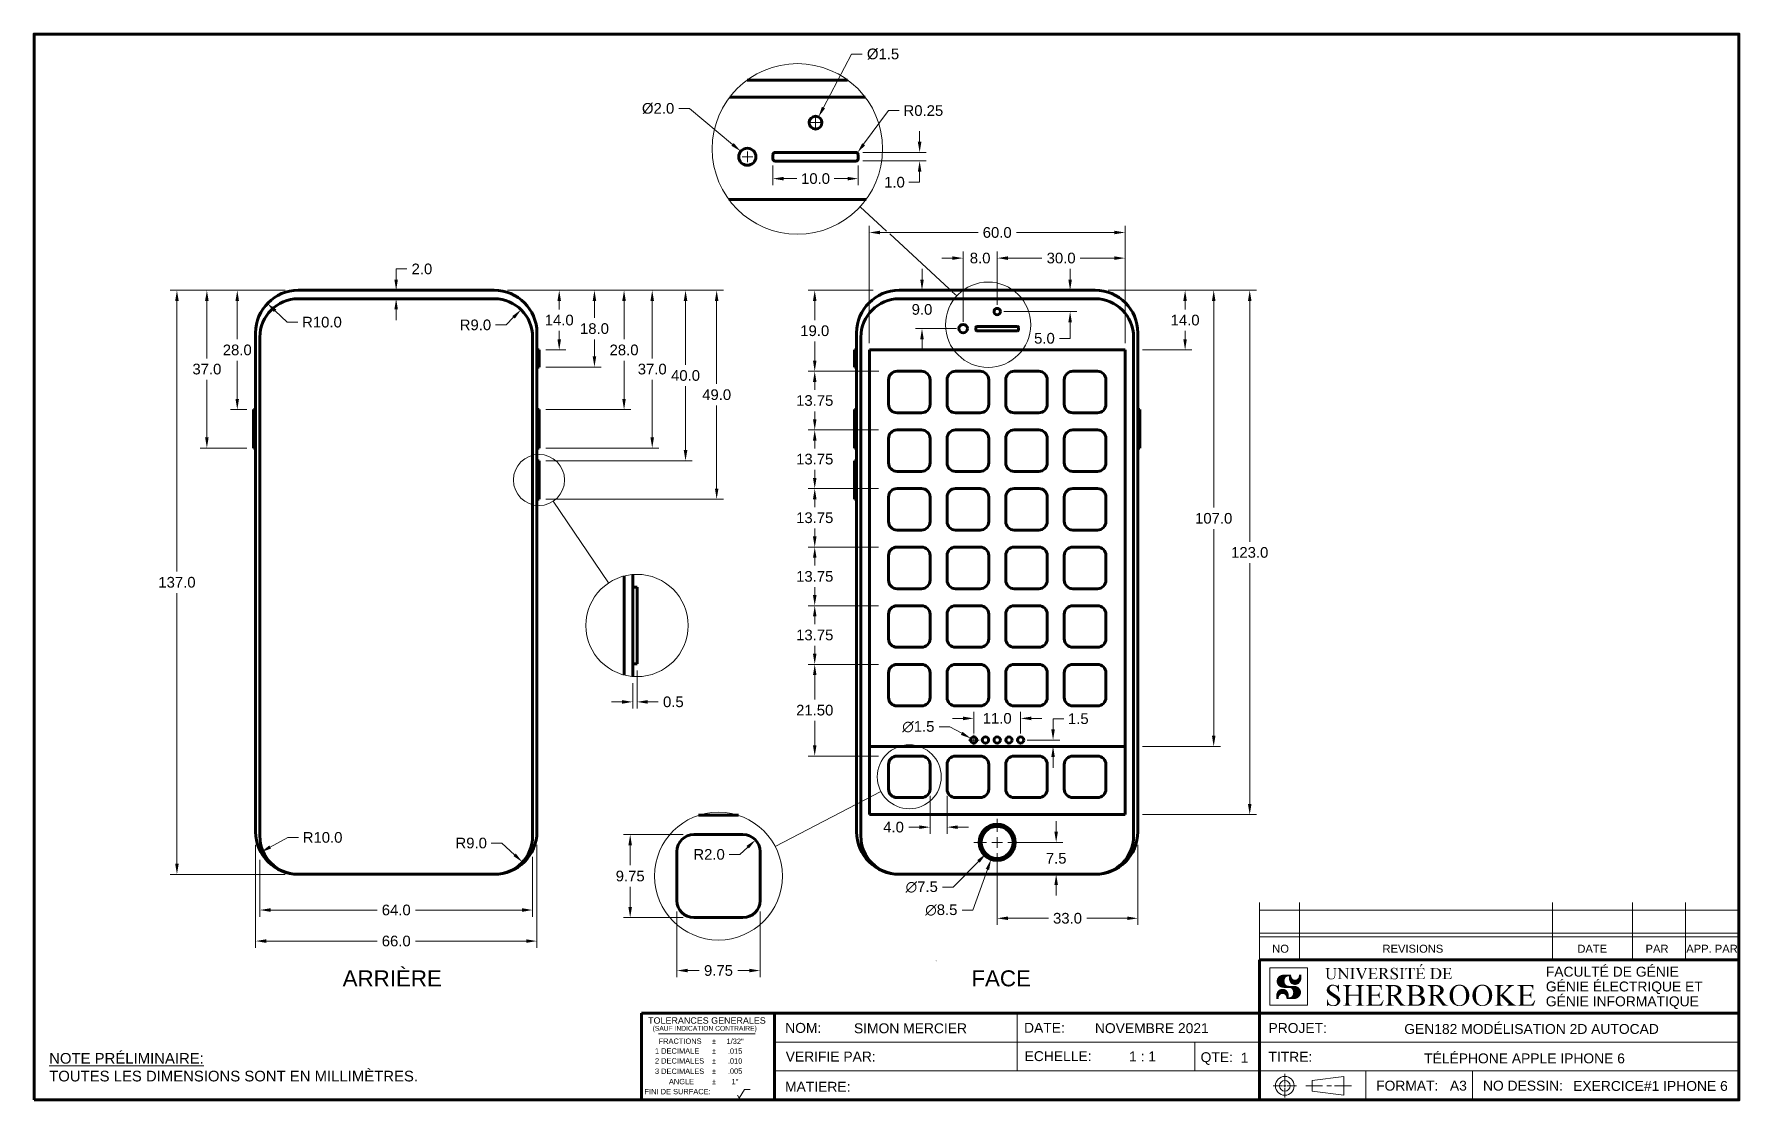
# Paper-space layout 'FORMAT-A3 (MM)' of a CAD drawing. Extents: x 0 to 400, y 0 to 250.
# The model-space entities are those that its viewports show. They can reach past a viewport. Long polylines and large blocks are cut down to what shows.
import ezdxf
from ezdxf.enums import TextEntityAlignment as Align

# ---------------------------------------------------------------- set-up
doc = ezdxf.new("R2010")
doc.units = 0
doc.header["$LTSCALE"] = 0.5
doc.header["$MEASUREMENT"] = 0
doc.layers.get('0').update_dxf_attribs({"linetype": 'CONTINUOUS', "lineweight": 18})
doc.layers.get('Defpoints').update_dxf_attribs({"linetype": 'CONTINUOUS'})
for name, color, linetype, lineweight in [('CADRE', 3, 'CONTINUOUS', 60), ('CONTOUR', 6, 'CONTINUOUS', 60), ('COTATION', 1, 'CONTINUOUS', 18), ('FENETRE', 9, 'CONTINUOUS', 18), ('TEXTE', 1, 'CONTINUOUS', 18)]:
    doc.layers.add(name, color=color, linetype=linetype, lineweight=lineweight)
doc.layers.get('FENETRE').freeze()
doc.styles.add('ARIAL', font='arial.ttf')
doc.dimstyles.new('DECIMAL1', dxfattribs={"dimscale": 25, "dimtxt": 0.1, "dimasz": 0.1, "dimexe": 0.0625, "dimexo": 0.0625, "dimgap": 0.05, "dimtad": 0, "dimtih": 1, "dimtoh": 1, "dimdec": 1, "dimzin": 0, "dimdsep": 46, "dimtxsty": 'ARIAL', "dimcen": -0.05, "dimclrd": 256, "dimclre": 256, "dimclrt": 256, "dimadec": 0, "dimazin": 0, "dimtfac": 1, "dimtdec": 1, "dimtofl": 0, "dimtmove": 0, "dimatfit": 3, "dimfxl": 1, "dimtolj": 1, "dimtzin": 0, "dimlwd": -1, "dimlwe": -1, "dimarcsym": 0})

psp = doc.layouts.new('FORMAT-A3 (MM)')

# ---------------------------------------------------------------- texts
at = {"layer": 'TEXTE', "insert": (3.54, 11), "char_height": 2.5, "attachment_point": 1, "style": 'ARIAL'}
psp.add_mtext_dynamic_manual_height_columns('{\\LNOTE PRÉLIMINAIRE:}\\PTOUTES LES DIMENSIONS SONT EN MILLIMÈTRES.', width=93.928, gutter_width=12.5, heights=[0], dxfattribs=at)

msp = doc.modelspace()

# ---------------------------------------------------------------- texts
at = {"layer": 'TEXTE', "attachment_point": 1, "style": 'ARIAL'}
for s, width, insert, char_height in [('ARRIÈRE', 58.99217, (-109.166, -35.657), 3.75), ('FACE', 34.46562, (29.83, -33.418), 0.1), ('FACE', 58.99217, (38.349, -35.657), 3.75)]:
    msp.add_mtext_dynamic_manual_height_columns(s, width=width, gutter_width=0.5, heights=[0], dxfattribs=dict(at, insert=insert, char_height=char_height))

# ---------------------------------------------------------------- blocks, each defined once
blk = doc.blocks.new('B')
at = {"layer": 'CADRE'}
for p, q in [((16, 1.313), (11.5, 1.313)), ((11.5, 0), (11.5, 1.313)), ((5.7, 0.813), (5.7, 0)), ((16, 0.813), (5.7, 0.813)), ((6.95, 0), (6.95, 0.813))]:
    blk.add_line(p, q, dxfattribs=at)
blk.add_lwpolyline([(0, 0), (16, 0), (16, 10), (0, 10)], close=True, dxfattribs=at)
at = {"layer": 'TEXTE'}
for p, q in [((11.5, 1.313), (11.5, 1.852)), ((11.5, 1.781), (16, 1.781)), ((11.875, 1.313), (11.875, 1.852)), ((14.25, 1.313), (14.25, 1.852)), ((15, 1.313), (15, 1.852)), ((15.5, 1.313), (15.5, 1.852)), ((11.5, 1.563), (16, 1.563)), ((11.5, 1.531), (16, 1.531)), ((9.225, 0.273), (9.225, 0.813)), ((5.861, 0.62), (6.767, 0.62)), ((11.5, 0.543), (6.95, 0.543)), ((10.893, 0.273), (10.893, 0.543)), ((16, 0.543), (11.5, 0.543)), ((11.5, 0.273), (6.95, 0.273)), ((16, 0.273), (11.5, 0.273)), ((11.738, 0.154), (11.738, 0.243)), ((11.995, 0.182), (12.293, 0.221)), ((11.995, 0.182), (11.995, 0.083)), ((12.293, 0.221), (12.293, 0.044)), ((12.5, 0), (12.5, 0.273)), ((13.5, 0), (13.5, 0.273)), ((6.618, 0.015), (6.602, 0.043)), ((6.666, 0.098), (6.618, 0.015)), ((6.666, 0.098), (6.722, 0.098)), ((11.628, 0.132), (11.717, 0.132)), ((11.726, 0.132), (11.751, 0.132)), ((11.738, 0.12), (11.738, 0.145)), ((11.738, 0.022), (11.738, 0.111)), ((11.759, 0.132), (11.848, 0.132)), ((11.935, 0.132), (12.093, 0.132)), ((11.995, 0.083), (12.293, 0.044)), ((12.132, 0.132), (12.177, 0.132)), ((12.206, 0.132), (12.364, 0.132))]:
    blk.add_line(p, q, dxfattribs=at)
blk.add_lwpolyline([(11.598, 1.238), (11.951, 1.238), (11.951, 0.888), (11.598, 0.888), (11.598, 1.238), (11.598, 1.238)], dxfattribs=at)
for radius in [0.088, 0.0498]:
    blk.add_circle((11.738, 0.132), radius, dxfattribs=at)
for points in [[(11.662, 1.113), (11.736, 1.125), (11.663, 1.125), (11.737, 1.132)], [(11.663, 1.102), (11.735, 1.116), (11.662, 1.113), (11.736, 1.125)], [(11.663, 1.125), (11.737, 1.132), (11.666, 1.137), (11.737, 1.132)], [(11.666, 1.137), (11.737, 1.132), (11.672, 1.147), (11.74, 1.14)], [(11.672, 1.147), (11.74, 1.14), (11.679, 1.156), (11.74, 1.14)], [(11.679, 1.156), (11.74, 1.14), (11.689, 1.164), (11.74, 1.14)], [(11.689, 1.164), (11.74, 1.14), (11.702, 1.17), (11.74, 1.14)], [(11.702, 1.17), (11.74, 1.14), (11.716, 1.174), (11.746, 1.147)], [(11.716, 1.174), (11.746, 1.147), (11.733, 1.175), (11.751, 1.152)], [(11.733, 1.175), (11.751, 1.152), (11.777, 1.175), (11.751, 1.152)], [(11.777, 1.175), (11.751, 1.152), (11.777, 1.175), (11.759, 1.157)], [(11.777, 1.175), (11.759, 1.157), (11.777, 1.175), (11.767, 1.16)], [(11.777, 1.175), (11.767, 1.16), (11.777, 1.175), (11.777, 1.161)], [(11.777, 1.161), (11.798, 1.164), (11.777, 1.175), (11.797, 1.175)], [(11.777, 1.146), (11.8, 1.154), (11.777, 1.161), (11.798, 1.164)], [(11.778, 1.13), (11.805, 1.146), (11.777, 1.146), (11.8, 1.154)], [(11.781, 1.117), (11.809, 1.139), (11.778, 1.13), (11.805, 1.146)], [(11.787, 1.105), (11.815, 1.133), (11.781, 1.117), (11.809, 1.139)], [(11.793, 1.096), (11.815, 1.133), (11.787, 1.105), (11.815, 1.133)], [(11.802, 1.088), (11.815, 1.133), (11.793, 1.096), (11.815, 1.133)], [(11.812, 1.084), (11.821, 1.13), (11.802, 1.088), (11.815, 1.133)], [(11.823, 1.08), (11.829, 1.128), (11.812, 1.084), (11.821, 1.13)], [(11.835, 1.079), (11.836, 1.127), (11.823, 1.08), (11.829, 1.128)], [(11.846, 1.08), (11.842, 1.128), (11.835, 1.079), (11.836, 1.127)], [(11.866, 1.088), (11.849, 1.13), (11.856, 1.084), (11.842, 1.128)], [(11.856, 1.084), (11.842, 1.128), (11.846, 1.08), (11.842, 1.128)], [(11.874, 1.096), (11.854, 1.133), (11.866, 1.088), (11.849, 1.13)], [(11.882, 1.105), (11.86, 1.139), (11.874, 1.096), (11.854, 1.133)], [(11.892, 1.13), (11.866, 1.146), (11.888, 1.117), (11.86, 1.139)], [(11.888, 1.117), (11.86, 1.139), (11.882, 1.105), (11.86, 1.139)], [(11.893, 1.146), (11.869, 1.154), (11.892, 1.13), (11.866, 1.146)], [(11.893, 1.146), (11.871, 1.164), (11.893, 1.146), (11.869, 1.154)], [(11.893, 1.175), (11.872, 1.175), (11.893, 1.146), (11.871, 1.164)], [(12.118, 1.238), (12.163, 1.238), (12.118, 1.235), (12.163, 1.235)], [(12.124, 1.235), (12.155, 1.235), (12.13, 1.232), (12.149, 1.231)], [(12.13, 1.232), (12.149, 1.231), (12.133, 1.223), (12.147, 1.226)], [(12.133, 1.223), (12.147, 1.226), (12.133, 1.162), (12.147, 1.162)], [(12.133, 1.162), (12.147, 1.162), (12.135, 1.152), (12.148, 1.158)], [(12.135, 1.152), (12.148, 1.158), (12.135, 1.152), (12.148, 1.153)], [(12.135, 1.152), (12.148, 1.153), (12.139, 1.143), (12.149, 1.15)], [(12.139, 1.143), (12.149, 1.15), (12.143, 1.139), (12.154, 1.143)], [(12.143, 1.139), (12.154, 1.143), (12.147, 1.136), (12.154, 1.143)], [(12.147, 1.136), (12.154, 1.143), (12.158, 1.132), (12.16, 1.138)], [(12.158, 1.132), (12.16, 1.138), (12.165, 1.131), (12.166, 1.136)], [(12.165, 1.131), (12.166, 1.136), (12.18, 1.131), (12.178, 1.136)], [(12.18, 1.131), (12.178, 1.136), (12.187, 1.132), (12.187, 1.138)], [(12.187, 1.132), (12.187, 1.138), (12.198, 1.137), (12.191, 1.14)], [(12.19, 1.238), (12.228, 1.238), (12.19, 1.235), (12.228, 1.235)], [(12.198, 1.137), (12.191, 1.14), (12.202, 1.14), (12.198, 1.144)], [(12.218, 1.234), (12.201, 1.233), (12.22, 1.235), (12.197, 1.235)], [(12.202, 1.14), (12.198, 1.144), (12.208, 1.147), (12.202, 1.151)], [(12.216, 1.232), (12.202, 1.232), (12.218, 1.234), (12.201, 1.233)], [(12.214, 1.229), (12.205, 1.228), (12.216, 1.232), (12.202, 1.232)], [(12.208, 1.147), (12.202, 1.151), (12.212, 1.169), (12.206, 1.168)], [(12.212, 1.223), (12.206, 1.223), (12.214, 1.229), (12.205, 1.228)], [(12.212, 1.169), (12.206, 1.168), (12.212, 1.223), (12.206, 1.223)], [(12.23, 1.234), (12.258, 1.238), (12.236, 1.234), (12.258, 1.238)], [(12.23, 1.238), (12.258, 1.238), (12.23, 1.234), (12.258, 1.238)], [(12.236, 1.234), (12.258, 1.238), (12.241, 1.232), (12.258, 1.238)], [(12.236, 1.136), (12.272, 1.136), (12.236, 1.133), (12.272, 1.133)], [(12.241, 1.232), (12.258, 1.238), (12.247, 1.228), (12.258, 1.238)], [(12.249, 1.139), (12.26, 1.139), (12.242, 1.136), (12.266, 1.136)], [(12.247, 1.228), (12.258, 1.238), (12.25, 1.223), (12.258, 1.238)], [(12.25, 1.141), (12.259, 1.14), (12.249, 1.139), (12.26, 1.139)], [(12.25, 1.223), (12.258, 1.238), (12.25, 1.141), (12.258, 1.147)], [(12.25, 1.141), (12.258, 1.147), (12.25, 1.141), (12.259, 1.14)], [(12.258, 1.213), (12.258, 1.238), (12.326, 1.132), (12.321, 1.158)], [(12.307, 1.238), (12.343, 1.238), (12.307, 1.235), (12.343, 1.235)], [(12.313, 1.235), (12.337, 1.235), (12.319, 1.232), (12.332, 1.233)], [(12.319, 1.232), (12.332, 1.233), (12.32, 1.23), (12.329, 1.229)], [(12.32, 1.23), (12.329, 1.229), (12.321, 1.223), (12.329, 1.229)], [(12.321, 1.223), (12.329, 1.229), (12.321, 1.158), (12.329, 1.132)], [(12.321, 1.158), (12.329, 1.132), (12.326, 1.132), (12.329, 1.132)], [(12.351, 1.238), (12.395, 1.238), (12.351, 1.235), (12.395, 1.235)], [(12.351, 1.136), (12.395, 1.136), (12.351, 1.133), (12.395, 1.133)], [(12.358, 1.235), (12.389, 1.235), (12.363, 1.232), (12.384, 1.233)], [(12.362, 1.138), (12.385, 1.137), (12.358, 1.136), (12.388, 1.136)], [(12.365, 1.14), (12.383, 1.139), (12.362, 1.138), (12.385, 1.137)], [(12.363, 1.232), (12.384, 1.233), (12.365, 1.23), (12.382, 1.23)], [(12.365, 1.23), (12.382, 1.23), (12.367, 1.228), (12.381, 1.223)], [(12.367, 1.147), (12.381, 1.142), (12.365, 1.14), (12.383, 1.139)], [(12.367, 1.228), (12.381, 1.223), (12.367, 1.147), (12.381, 1.142)], [(12.402, 1.238), (12.445, 1.238), (12.402, 1.235), (12.445, 1.235)], [(12.404, 1.235), (12.442, 1.235), (12.41, 1.233), (12.437, 1.234)], [(12.41, 1.233), (12.437, 1.234), (12.413, 1.23), (12.434, 1.229)], [(12.413, 1.23), (12.434, 1.229), (12.417, 1.224), (12.434, 1.225)], [(12.417, 1.224), (12.434, 1.225), (12.457, 1.131), (12.464, 1.154)], [(12.457, 1.131), (12.464, 1.154), (12.462, 1.131), (12.464, 1.154)], [(12.462, 1.131), (12.464, 1.154), (12.497, 1.219), (12.491, 1.223)], [(12.513, 1.235), (12.481, 1.235), (12.513, 1.238), (12.481, 1.238)], [(12.507, 1.233), (12.487, 1.233), (12.509, 1.235), (12.484, 1.235)], [(12.503, 1.23), (12.491, 1.231), (12.507, 1.233), (12.487, 1.233)], [(12.497, 1.219), (12.491, 1.223), (12.503, 1.23), (12.491, 1.231)], [(12.519, 1.235), (12.599, 1.238), (12.533, 1.232), (12.599, 1.238)], [(12.519, 1.238), (12.599, 1.238), (12.519, 1.235), (12.599, 1.238)], [(12.519, 1.133), (12.6, 1.133), (12.519, 1.136), (12.586, 1.138)], [(12.528, 1.136), (12.586, 1.138), (12.532, 1.138), (12.553, 1.138)], [(12.532, 1.138), (12.553, 1.138), (12.534, 1.14), (12.551, 1.14)], [(12.534, 1.231), (12.549, 1.233), (12.533, 1.232), (12.549, 1.233)], [(12.534, 1.14), (12.549, 1.142), (12.534, 1.231), (12.549, 1.233)], [(12.534, 1.14), (12.551, 1.14), (12.534, 1.14), (12.549, 1.142)], [(12.584, 1.233), (12.599, 1.238), (12.549, 1.233), (12.599, 1.238)], [(12.549, 1.19), (12.549, 1.184), (12.578, 1.19), (12.577, 1.184)], [(12.578, 1.19), (12.577, 1.184), (12.584, 1.192), (12.58, 1.183)], [(12.584, 1.192), (12.58, 1.183), (12.584, 1.192), (12.585, 1.18)], [(12.588, 1.232), (12.599, 1.238), (12.584, 1.233), (12.599, 1.238)], [(12.584, 1.192), (12.585, 1.18), (12.587, 1.2), (12.587, 1.173)], [(12.586, 1.138), (12.6, 1.133), (12.593, 1.141), (12.6, 1.133)], [(12.587, 1.204), (12.589, 1.204), (12.587, 1.17), (12.589, 1.17)], [(12.592, 1.23), (12.599, 1.238), (12.588, 1.232), (12.599, 1.238)], [(12.596, 1.222), (12.599, 1.238), (12.592, 1.23), (12.599, 1.238)], [(12.593, 1.141), (12.6, 1.133), (12.598, 1.147), (12.6, 1.133)], [(12.597, 1.214), (12.599, 1.238), (12.596, 1.222), (12.599, 1.238)], [(12.6, 1.214), (12.599, 1.238), (12.597, 1.214), (12.599, 1.238)], [(12.598, 1.147), (12.6, 1.133), (12.604, 1.154), (12.6, 1.133)], [(12.606, 1.16), (12.609, 1.16), (12.604, 1.154), (12.6, 1.133)], [(12.618, 1.235), (12.664, 1.238), (12.625, 1.235), (12.664, 1.238)], [(12.618, 1.238), (12.664, 1.238), (12.618, 1.235), (12.664, 1.238)], [(12.618, 1.136), (12.618, 1.133), (12.662, 1.136), (12.662, 1.133)], [(12.625, 1.235), (12.664, 1.238), (12.628, 1.233), (12.664, 1.238)], [(12.629, 1.138), (12.651, 1.138), (12.625, 1.136), (12.655, 1.136)], [(12.628, 1.233), (12.664, 1.238), (12.631, 1.23), (12.664, 1.238)], [(12.631, 1.141), (12.648, 1.14), (12.629, 1.138), (12.651, 1.138)], [(12.631, 1.23), (12.648, 1.231), (12.631, 1.23), (12.664, 1.238)], [(12.631, 1.23), (12.648, 1.231), (12.633, 1.223), (12.648, 1.231)], [(12.633, 1.147), (12.648, 1.14), (12.631, 1.141), (12.648, 1.14)], [(12.633, 1.223), (12.648, 1.231), (12.633, 1.147), (12.648, 1.14)], [(12.648, 1.188), (12.648, 1.182), (12.658, 1.188), (12.658, 1.182)], [(12.651, 1.232), (12.664, 1.238), (12.657, 1.233), (12.664, 1.238)], [(12.657, 1.233), (12.664, 1.238), (12.664, 1.233), (12.67, 1.237)], [(12.658, 1.182), (12.67, 1.191), (12.658, 1.182), (12.675, 1.185)], [(12.665, 1.189), (12.658, 1.182), (12.67, 1.191), (12.658, 1.182)], [(12.658, 1.188), (12.658, 1.182), (12.665, 1.189), (12.658, 1.182)], [(12.658, 1.182), (12.675, 1.185), (12.695, 1.133), (12.7, 1.149)], [(12.664, 1.233), (12.67, 1.237), (12.672, 1.23), (12.676, 1.236)], [(12.675, 1.193), (12.68, 1.188), (12.67, 1.191), (12.675, 1.185)], [(12.672, 1.23), (12.676, 1.236), (12.679, 1.223), (12.685, 1.234)], [(12.678, 1.197), (12.69, 1.192), (12.675, 1.193), (12.68, 1.188)], [(12.68, 1.201), (12.693, 1.195), (12.678, 1.197), (12.69, 1.192)], [(12.679, 1.223), (12.685, 1.234), (12.679, 1.223), (12.691, 1.23)], [(12.679, 1.223), (12.691, 1.23), (12.681, 1.219), (12.696, 1.223)], [(12.682, 1.21), (12.699, 1.208), (12.68, 1.201), (12.698, 1.203)], [(12.68, 1.201), (12.698, 1.203), (12.68, 1.201), (12.693, 1.195)], [(12.681, 1.219), (12.696, 1.223), (12.682, 1.214), (12.698, 1.22)], [(12.682, 1.214), (12.698, 1.22), (12.682, 1.214), (12.699, 1.217)], [(12.682, 1.214), (12.699, 1.217), (12.682, 1.21), (12.699, 1.208)], [(12.695, 1.133), (12.7, 1.149), (12.695, 1.133), (12.707, 1.142)], [(12.695, 1.133), (12.707, 1.142), (12.695, 1.133), (12.709, 1.14)], [(12.695, 1.133), (12.709, 1.14), (12.695, 1.133), (12.712, 1.138)], [(12.695, 1.133), (12.712, 1.138), (12.695, 1.133), (12.719, 1.136)], [(12.719, 1.136), (12.723, 1.136), (12.695, 1.133), (12.723, 1.133)], [(12.733, 1.223), (12.747, 1.222), (12.731, 1.212), (12.747, 1.217)], [(12.731, 1.212), (12.747, 1.217), (12.733, 1.202), (12.75, 1.21)], [(12.74, 1.232), (12.748, 1.225), (12.733, 1.223), (12.747, 1.222)], [(12.733, 1.202), (12.75, 1.21), (12.738, 1.198), (12.752, 1.207)], [(12.733, 1.167), (12.736, 1.167), (12.733, 1.131), (12.736, 1.131)], [(12.736, 1.167), (12.738, 1.156), (12.736, 1.131), (12.737, 1.134)], [(12.74, 1.152), (12.739, 1.137), (12.738, 1.156), (12.737, 1.134)], [(12.738, 1.198), (12.752, 1.207), (12.748, 1.188), (12.763, 1.199)], [(12.742, 1.146), (12.741, 1.137), (12.74, 1.152), (12.739, 1.137)], [(12.75, 1.238), (12.751, 1.231), (12.74, 1.232), (12.748, 1.225)], [(12.744, 1.143), (12.741, 1.137), (12.742, 1.146), (12.741, 1.137)], [(12.751, 1.139), (12.75, 1.133), (12.744, 1.143), (12.741, 1.137)], [(12.748, 1.188), (12.763, 1.199), (12.758, 1.182), (12.77, 1.193)], [(12.756, 1.24), (12.76, 1.235), (12.75, 1.238), (12.751, 1.231)], [(12.758, 1.137), (12.758, 1.132), (12.751, 1.139), (12.75, 1.133)], [(12.767, 1.24), (12.768, 1.235), (12.756, 1.24), (12.76, 1.235)], [(12.758, 1.182), (12.77, 1.193), (12.769, 1.174), (12.782, 1.187)], [(12.762, 1.136), (12.766, 1.131), (12.758, 1.137), (12.758, 1.132)], [(12.771, 1.136), (12.769, 1.131), (12.762, 1.136), (12.766, 1.131)], [(12.775, 1.238), (12.774, 1.233), (12.767, 1.24), (12.768, 1.235)], [(12.769, 1.174), (12.782, 1.187), (12.779, 1.169), (12.792, 1.179)], [(12.774, 1.137), (12.775, 1.131), (12.771, 1.136), (12.769, 1.131)], [(12.781, 1.234), (12.778, 1.232), (12.775, 1.238), (12.774, 1.233)], [(12.781, 1.14), (12.781, 1.133), (12.774, 1.137), (12.775, 1.131)], [(12.781, 1.234), (12.784, 1.224), (12.781, 1.234), (12.778, 1.232)], [(12.779, 1.169), (12.792, 1.179), (12.782, 1.166), (12.799, 1.171)], [(12.789, 1.234), (12.788, 1.218), (12.781, 1.234), (12.784, 1.224)], [(12.783, 1.143), (12.787, 1.136), (12.781, 1.14), (12.781, 1.133)], [(12.782, 1.166), (12.799, 1.171), (12.785, 1.159), (12.801, 1.162)], [(12.787, 1.149), (12.797, 1.143), (12.783, 1.143), (12.787, 1.136)], [(12.785, 1.159), (12.801, 1.162), (12.787, 1.154), (12.801, 1.153)], [(12.787, 1.154), (12.801, 1.153), (12.787, 1.149), (12.797, 1.143)], [(12.789, 1.234), (12.79, 1.213), (12.789, 1.234), (12.788, 1.218)], [(12.791, 1.239), (12.791, 1.209), (12.789, 1.234), (12.79, 1.213)], [(12.793, 1.24), (12.793, 1.204), (12.791, 1.24), (12.791, 1.204)], [(12.815, 1.238), (12.86, 1.238), (12.815, 1.235), (12.86, 1.235)], [(12.815, 1.136), (12.86, 1.136), (12.815, 1.133), (12.86, 1.133)], [(12.822, 1.235), (12.853, 1.235), (12.828, 1.232), (12.849, 1.233)], [(12.826, 1.138), (12.85, 1.137), (12.822, 1.136), (12.852, 1.136)], [(12.83, 1.14), (12.848, 1.139), (12.826, 1.138), (12.85, 1.137)], [(12.828, 1.232), (12.849, 1.233), (12.83, 1.23), (12.846, 1.23)], [(12.83, 1.23), (12.846, 1.23), (12.831, 1.228), (12.845, 1.223)], [(12.831, 1.147), (12.845, 1.142), (12.83, 1.14), (12.848, 1.139)], [(12.831, 1.228), (12.845, 1.223), (12.831, 1.147), (12.845, 1.142)], [(12.871, 1.238), (12.873, 1.218), (12.87, 1.214), (12.873, 1.214)], [(12.871, 1.238), (12.956, 1.238), (12.887, 1.233), (12.938, 1.233)], [(12.871, 1.238), (12.874, 1.221), (12.871, 1.238), (12.873, 1.218)], [(12.871, 1.238), (12.876, 1.225), (12.871, 1.238), (12.874, 1.221)], [(12.871, 1.238), (12.88, 1.23), (12.871, 1.238), (12.876, 1.225)], [(12.871, 1.238), (12.883, 1.232), (12.871, 1.238), (12.88, 1.23)], [(12.871, 1.238), (12.887, 1.233), (12.871, 1.238), (12.883, 1.232)], [(12.891, 1.136), (12.891, 1.133), (12.935, 1.136), (12.935, 1.133)], [(12.901, 1.137), (12.926, 1.137), (12.897, 1.136), (12.928, 1.136)], [(12.904, 1.139), (12.922, 1.14), (12.901, 1.137), (12.926, 1.137)], [(12.905, 1.141), (12.921, 1.147), (12.904, 1.139), (12.922, 1.14)], [(12.905, 1.233), (12.921, 1.233), (12.905, 1.141), (12.921, 1.147)], [(12.956, 1.238), (12.94, 1.233), (12.956, 1.238), (12.944, 1.232)], [(12.956, 1.238), (12.944, 1.232), (12.956, 1.238), (12.947, 1.23)], [(12.956, 1.238), (12.947, 1.23), (12.956, 1.238), (12.951, 1.225)], [(12.956, 1.238), (12.951, 1.225), (12.956, 1.238), (12.953, 1.221)], [(12.956, 1.238), (12.953, 1.221), (12.956, 1.238), (12.954, 1.218)], [(12.956, 1.238), (12.954, 1.218), (12.957, 1.214), (12.954, 1.214)], [(12.966, 1.238), (13.046, 1.238), (12.966, 1.235), (13.046, 1.238)], [(12.966, 1.235), (13.046, 1.238), (12.979, 1.232), (13.046, 1.238)], [(12.966, 1.133), (13.047, 1.133), (12.966, 1.136), (13.033, 1.138)], [(12.975, 1.136), (13.033, 1.138), (12.978, 1.138), (12.999, 1.138)], [(12.978, 1.138), (12.999, 1.138), (12.981, 1.14), (12.997, 1.14)], [(12.981, 1.231), (12.996, 1.233), (12.979, 1.232), (12.996, 1.233)], [(12.981, 1.14), (12.996, 1.142), (12.981, 1.231), (12.996, 1.233)], [(12.981, 1.14), (12.997, 1.14), (12.981, 1.14), (12.996, 1.142)], [(13.03, 1.233), (13.046, 1.238), (12.996, 1.233), (13.046, 1.238)], [(12.996, 1.19), (12.996, 1.184), (13.025, 1.19), (13.024, 1.184)], [(13.007, 1.248), (13.009, 1.248), (13.015, 1.274), (13.033, 1.274)], [(13.025, 1.19), (13.024, 1.184), (13.03, 1.192), (13.027, 1.183)], [(13.03, 1.192), (13.027, 1.183), (13.03, 1.192), (13.032, 1.18)], [(13.035, 1.232), (13.046, 1.238), (13.03, 1.233), (13.046, 1.238)], [(13.03, 1.192), (13.032, 1.18), (13.034, 1.2), (13.034, 1.173)], [(13.033, 1.138), (13.047, 1.133), (13.039, 1.141), (13.047, 1.133)], [(13.034, 1.204), (13.036, 1.204), (13.034, 1.17), (13.036, 1.17)], [(13.038, 1.23), (13.046, 1.238), (13.035, 1.232), (13.046, 1.238)], [(13.043, 1.222), (13.046, 1.238), (13.038, 1.23), (13.046, 1.238)], [(13.039, 1.141), (13.047, 1.133), (13.045, 1.147), (13.047, 1.133)], [(13.044, 1.214), (13.046, 1.238), (13.043, 1.222), (13.046, 1.238)], [(13.047, 1.214), (13.046, 1.238), (13.044, 1.214), (13.046, 1.238)], [(13.045, 1.147), (13.047, 1.133), (13.05, 1.154), (13.047, 1.133)], [(13.053, 1.16), (13.056, 1.16), (13.05, 1.154), (13.047, 1.133)], [(13.102, 1.235), (13.109, 1.235), (13.114, 1.233), (13.156, 1.238)], [(13.102, 1.238), (13.156, 1.238), (13.102, 1.235), (13.109, 1.235)], [(13.102, 1.136), (13.109, 1.136), (13.102, 1.133), (13.157, 1.133)], [(13.116, 1.139), (13.132, 1.14), (13.109, 1.136), (13.141, 1.138)], [(13.109, 1.136), (13.141, 1.138), (13.109, 1.136), (13.157, 1.133)], [(13.114, 1.233), (13.156, 1.238), (13.117, 1.228), (13.132, 1.231)], [(13.117, 1.141), (13.132, 1.14), (13.116, 1.139), (13.132, 1.14)], [(13.117, 1.228), (13.132, 1.231), (13.117, 1.141), (13.132, 1.14)], [(13.145, 1.233), (13.156, 1.238), (13.137, 1.232), (13.156, 1.238)], [(13.141, 1.138), (13.157, 1.133), (13.149, 1.138), (13.157, 1.133)], [(13.148, 1.233), (13.156, 1.238), (13.145, 1.233), (13.156, 1.238)], [(13.157, 1.232), (13.16, 1.236), (13.148, 1.233), (13.156, 1.238)], [(13.149, 1.138), (13.157, 1.133), (13.157, 1.139), (13.157, 1.133)], [(13.165, 1.23), (13.16, 1.236), (13.157, 1.232), (13.16, 1.236)], [(13.157, 1.139), (13.157, 1.133), (13.165, 1.141), (13.176, 1.137)], [(13.165, 1.23), (13.169, 1.235), (13.165, 1.23), (13.16, 1.236)], [(13.172, 1.225), (13.173, 1.234), (13.165, 1.23), (13.169, 1.235)], [(13.165, 1.141), (13.176, 1.137), (13.172, 1.144), (13.181, 1.139)], [(13.179, 1.22), (13.18, 1.232), (13.172, 1.225), (13.173, 1.234)], [(13.172, 1.144), (13.181, 1.139), (13.179, 1.15), (13.194, 1.149)], [(13.183, 1.213), (13.191, 1.225), (13.179, 1.22), (13.18, 1.232)], [(13.179, 1.15), (13.194, 1.149), (13.183, 1.157), (13.2, 1.157)], [(13.183, 1.213), (13.2, 1.214), (13.183, 1.213), (13.191, 1.225)], [(13.187, 1.205), (13.203, 1.208), (13.183, 1.213), (13.2, 1.214)], [(13.183, 1.157), (13.2, 1.157), (13.187, 1.166), (13.204, 1.166)], [(13.189, 1.195), (13.206, 1.201), (13.187, 1.205), (13.203, 1.208)], [(13.187, 1.166), (13.204, 1.166), (13.189, 1.174), (13.207, 1.175)], [(13.19, 1.184), (13.208, 1.185), (13.189, 1.195), (13.206, 1.201)], [(13.189, 1.174), (13.207, 1.175), (13.19, 1.184), (13.208, 1.185)], [(13.218, 1.235), (13.298, 1.238), (13.231, 1.232), (13.298, 1.238)], [(13.218, 1.238), (13.298, 1.238), (13.218, 1.235), (13.298, 1.238)], [(13.218, 1.133), (13.299, 1.133), (13.218, 1.136), (13.284, 1.138)], [(13.227, 1.136), (13.284, 1.138), (13.23, 1.138), (13.251, 1.138)], [(13.23, 1.138), (13.251, 1.138), (13.232, 1.14), (13.249, 1.14)], [(13.232, 1.231), (13.248, 1.233), (13.231, 1.232), (13.248, 1.233)], [(13.232, 1.14), (13.248, 1.142), (13.232, 1.231), (13.248, 1.233)], [(13.232, 1.14), (13.249, 1.14), (13.232, 1.14), (13.248, 1.142)], [(13.282, 1.233), (13.298, 1.238), (13.248, 1.233), (13.298, 1.238)], [(13.248, 1.19), (13.248, 1.184), (13.276, 1.19), (13.275, 1.184)], [(13.276, 1.19), (13.275, 1.184), (13.282, 1.192), (13.279, 1.183)], [(13.282, 1.192), (13.279, 1.183), (13.282, 1.192), (13.283, 1.18)], [(13.286, 1.232), (13.298, 1.238), (13.282, 1.233), (13.298, 1.238)], [(13.282, 1.192), (13.283, 1.18), (13.285, 1.2), (13.285, 1.173)], [(13.284, 1.138), (13.299, 1.133), (13.291, 1.141), (13.299, 1.133)], [(13.285, 1.204), (13.288, 1.204), (13.285, 1.17), (13.288, 1.17)], [(13.29, 1.23), (13.298, 1.238), (13.286, 1.232), (13.298, 1.238)], [(13.294, 1.222), (13.298, 1.238), (13.29, 1.23), (13.298, 1.238)], [(13.291, 1.141), (13.299, 1.133), (13.296, 1.147), (13.299, 1.133)], [(13.295, 1.214), (13.298, 1.238), (13.294, 1.222), (13.298, 1.238)], [(13.299, 1.214), (13.298, 1.238), (13.295, 1.214), (13.298, 1.238)], [(13.296, 1.147), (13.299, 1.133), (13.302, 1.154), (13.299, 1.133)], [(13.304, 1.16), (13.308, 1.16), (13.302, 1.154), (13.299, 1.133)], [(11.658, 0.976), (11.683, 0.967), (11.659, 0.992), (11.686, 0.976)], [(11.658, 0.976), (11.68, 0.957), (11.658, 0.976), (11.683, 0.967)], [(11.658, 0.946), (11.679, 0.946), (11.658, 0.976), (11.68, 0.957)], [(11.659, 0.992), (11.686, 0.976), (11.664, 1.005), (11.692, 0.983)], [(11.666, 1.09), (11.736, 1.107), (11.663, 1.102), (11.735, 1.116)], [(11.664, 1.005), (11.692, 0.983), (11.669, 1.017), (11.692, 0.983)], [(11.672, 1.08), (11.736, 1.107), (11.666, 1.09), (11.736, 1.107)], [(11.669, 1.017), (11.692, 0.983), (11.677, 1.026), (11.697, 0.988)], [(11.679, 1.07), (11.736, 1.107), (11.672, 1.08), (11.736, 1.107)], [(11.677, 1.026), (11.697, 0.988), (11.686, 1.034), (11.703, 0.992)], [(11.689, 1.062), (11.737, 1.099), (11.679, 1.07), (11.736, 1.107)], [(11.686, 1.034), (11.703, 0.992), (11.696, 1.038), (11.709, 0.994)], [(11.702, 1.057), (11.74, 1.091), (11.689, 1.062), (11.737, 1.099)], [(11.696, 1.038), (11.709, 0.994), (11.706, 1.041), (11.709, 0.994)], [(11.717, 1.052), (11.745, 1.085), (11.702, 1.057), (11.74, 1.091)], [(11.706, 1.041), (11.709, 0.994), (11.717, 1.042), (11.716, 0.995)], [(11.717, 1.042), (11.716, 0.995), (11.728, 1.041), (11.723, 0.994)], [(11.734, 1.051), (11.75, 1.078), (11.717, 1.052), (11.745, 1.085)], [(11.728, 1.041), (11.723, 0.994), (11.739, 1.038), (11.73, 0.992)], [(11.739, 1.038), (11.73, 0.992), (11.749, 1.034), (11.737, 0.988)], [(11.734, 1.051), (11.758, 1.074), (11.734, 1.051), (11.75, 1.078)], [(11.734, 1.051), (11.766, 1.071), (11.734, 1.051), (11.758, 1.074)], [(11.776, 1.051), (11.776, 1.07), (11.734, 1.051), (11.766, 1.071)], [(11.749, 1.034), (11.737, 0.988), (11.758, 1.026), (11.737, 0.988)], [(11.758, 1.026), (11.737, 0.988), (11.765, 1.017), (11.737, 0.988)], [(11.765, 1.017), (11.737, 0.988), (11.77, 1.005), (11.743, 0.983)], [(11.77, 1.005), (11.743, 0.983), (11.774, 0.992), (11.747, 0.976)], [(11.774, 0.992), (11.747, 0.976), (11.775, 0.976), (11.751, 0.967)], [(11.775, 0.976), (11.751, 0.967), (11.775, 0.96), (11.754, 0.957)], [(11.775, 0.96), (11.754, 0.957), (11.775, 0.946), (11.755, 0.946)], [(11.775, 0.946), (11.8, 0.969), (11.775, 0.946), (11.792, 0.965)], [(11.819, 0.946), (11.8, 0.969), (11.775, 0.946), (11.8, 0.969)], [(11.775, 0.946), (11.792, 0.965), (11.775, 0.946), (11.785, 0.962)], [(11.775, 0.946), (11.785, 0.962), (11.775, 0.946), (11.775, 0.96)], [(11.776, 1.07), (11.776, 1.051), (11.818, 1.07), (11.786, 1.05)], [(11.818, 1.07), (11.786, 1.05), (11.818, 1.07), (11.793, 1.048)], [(11.818, 1.07), (11.793, 1.048), (11.818, 1.07), (11.801, 1.044)], [(11.836, 0.947), (11.806, 0.975), (11.819, 0.946), (11.8, 0.969)], [(11.818, 1.07), (11.801, 1.044), (11.835, 1.069), (11.807, 1.037)], [(11.85, 0.952), (11.811, 0.982), (11.836, 0.947), (11.806, 0.975)], [(11.835, 1.069), (11.807, 1.037), (11.85, 1.065), (11.811, 1.03)], [(11.85, 1.065), (11.811, 1.03), (11.862, 1.059), (11.815, 1.023)], [(11.885, 0.985), (11.815, 0.989), (11.88, 0.975), (11.811, 0.982)], [(11.872, 0.966), (11.811, 0.982), (11.862, 0.957), (11.811, 0.982)], [(11.88, 0.975), (11.811, 0.982), (11.872, 0.966), (11.811, 0.982)], [(11.862, 0.957), (11.811, 0.982), (11.85, 0.952), (11.811, 0.982)], [(11.862, 1.059), (11.815, 1.023), (11.872, 1.051), (11.816, 1.015)], [(11.89, 1.008), (11.816, 0.997), (11.889, 0.997), (11.815, 0.989)], [(11.889, 0.997), (11.815, 0.989), (11.885, 0.985), (11.815, 0.989)], [(11.872, 1.051), (11.816, 1.015), (11.88, 1.041), (11.816, 1.015)], [(11.88, 1.041), (11.816, 1.015), (11.885, 1.031), (11.816, 1.015)], [(11.885, 1.031), (11.816, 1.015), (11.889, 1.019), (11.817, 1.006)], [(11.889, 1.019), (11.817, 1.006), (11.89, 1.008), (11.816, 0.997)], [(12.132, 1.03), (12.159, 1.037), (12.133, 1.04), (12.159, 1.048)], [(12.133, 1.018), (12.16, 1.034), (12.132, 1.03), (12.159, 1.037)], [(12.133, 1.04), (12.159, 1.048), (12.14, 1.058), (12.159, 1.048)], [(12.14, 1.004), (12.164, 1.026), (12.133, 1.018), (12.16, 1.034)], [(12.14, 1.058), (12.159, 1.048), (12.147, 1.066), (12.164, 1.058)], [(12.155, 0.989), (12.174, 1.016), (12.14, 1.004), (12.164, 1.026)], [(12.147, 1.066), (12.164, 1.058), (12.16, 1.076), (12.168, 1.064)], [(12.165, 0.983), (12.183, 1.009), (12.155, 0.989), (12.174, 1.016)], [(12.16, 1.076), (12.168, 1.064), (12.17, 1.079), (12.178, 1.07)], [(12.178, 0.974), (12.196, 1), (12.165, 0.983), (12.183, 1.009)], [(12.17, 1.079), (12.178, 1.07), (12.181, 1.081), (12.184, 1.071)], [(12.189, 0.967), (12.208, 0.993), (12.178, 0.974), (12.196, 1)], [(12.181, 1.081), (12.184, 1.071), (12.195, 1.081), (12.19, 1.072)], [(12.199, 0.96), (12.218, 0.986), (12.189, 0.967), (12.208, 0.993)], [(12.195, 1.081), (12.19, 1.072), (12.202, 1.079), (12.202, 1.071)], [(12.208, 0.956), (12.237, 0.974), (12.199, 0.96), (12.218, 0.986)], [(12.202, 1.079), (12.202, 1.071), (12.211, 1.077), (12.209, 1.069)], [(12.22, 0.946), (12.247, 0.965), (12.208, 0.956), (12.237, 0.974)], [(12.211, 1.077), (12.209, 1.069), (12.219, 1.074), (12.215, 1.066)], [(12.219, 1.074), (12.215, 1.066), (12.229, 1.07), (12.22, 1.062)], [(12.229, 1.07), (12.22, 1.062), (12.229, 1.07), (12.225, 1.058)], [(12.226, 0.939), (12.256, 0.949), (12.22, 0.946), (12.247, 0.965)], [(12.229, 1.07), (12.225, 1.058), (12.232, 1.07), (12.229, 1.052)], [(12.232, 1.07), (12.229, 1.052), (12.237, 1.072), (12.232, 1.047)], [(12.237, 1.072), (12.232, 1.047), (12.238, 1.074), (12.237, 1.034)], [(12.238, 1.074), (12.237, 1.034), (12.239, 1.076), (12.239, 1.025)], [(12.239, 1.076), (12.24, 1.078), (12.239, 1.025), (12.24, 1.016)], [(12.24, 1.081), (12.246, 1.081), (12.24, 1.016), (12.246, 1.016)], [(12.283, 1.077), (12.367, 1.077), (12.283, 1.072), (12.367, 1.072)], [(12.294, 1.072), (12.355, 1.072), (12.303, 1.069), (12.349, 1.07)], [(12.303, 1.069), (12.349, 1.07), (12.308, 1.066), (12.344, 1.068)], [(12.308, 1.066), (12.344, 1.068), (12.311, 1.06), (12.339, 1.055)], [(12.311, 1.06), (12.339, 1.055), (12.311, 0.909), (12.339, 0.905)], [(12.339, 0.986), (12.339, 0.977), (12.43, 0.986), (12.43, 0.977)], [(12.485, 1.077), (12.402, 1.077), (12.485, 1.072), (12.402, 1.072)], [(12.474, 1.072), (12.413, 1.072), (12.465, 1.069), (12.42, 1.07)], [(12.465, 1.069), (12.42, 1.07), (12.461, 1.066), (12.424, 1.068)], [(12.461, 1.066), (12.424, 1.068), (12.457, 1.06), (12.43, 1.055)], [(12.457, 1.06), (12.43, 1.055), (12.457, 0.909), (12.43, 0.905)], [(12.498, 1.072), (12.511, 1.072), (12.519, 1.069), (12.647, 1.077)], [(12.498, 1.077), (12.647, 1.077), (12.498, 1.072), (12.511, 1.072)], [(12.519, 1.069), (12.647, 1.077), (12.523, 1.066), (12.554, 1.068)], [(12.523, 1.066), (12.554, 1.068), (12.525, 1.058), (12.554, 1.068)], [(12.525, 1.058), (12.554, 1.068), (12.526, 1.051), (12.554, 1.068)], [(12.526, 1.051), (12.554, 1.068), (12.526, 0.902), (12.554, 0.901)], [(12.554, 1.068), (12.647, 1.077), (12.613, 1.068), (12.647, 1.077)], [(12.554, 0.988), (12.554, 0.979), (12.603, 0.988), (12.6, 0.979)], [(12.603, 0.988), (12.6, 0.979), (12.613, 0.99), (12.613, 0.976)], [(12.613, 1.068), (12.647, 1.077), (12.623, 1.067), (12.647, 1.077)], [(12.613, 0.99), (12.613, 0.976), (12.619, 0.997), (12.619, 0.97)], [(12.619, 0.997), (12.619, 0.97), (12.623, 1.001), (12.621, 0.966)], [(12.623, 1.001), (12.621, 0.966), (12.625, 1.016), (12.625, 0.952)], [(12.623, 1.067), (12.647, 1.077), (12.629, 1.064), (12.647, 1.077)], [(12.625, 1.016), (12.625, 0.952), (12.629, 1.016), (12.629, 0.952)], [(12.629, 1.064), (12.647, 1.077), (12.636, 1.056), (12.647, 1.077)], [(12.636, 1.056), (12.647, 1.077), (12.638, 1.052), (12.647, 1.077)], [(12.638, 1.052), (12.647, 1.077), (12.641, 1.041), (12.647, 1.077)], [(12.641, 1.041), (12.647, 1.077), (12.642, 1.034), (12.647, 1.077)], [(12.642, 1.034), (12.647, 1.077), (12.649, 1.034), (12.647, 1.077)], [(12.681, 1.072), (12.693, 1.072), (12.705, 1.066), (12.772, 1.077)], [(12.681, 1.077), (12.772, 1.077), (12.681, 1.072), (12.693, 1.072)], [(12.705, 1.066), (12.772, 1.077), (12.708, 1.058), (12.736, 1.064)], [(12.708, 1.058), (12.736, 1.064), (12.709, 1.051), (12.736, 1.064)], [(12.709, 1.051), (12.736, 1.064), (12.709, 0.909), (12.736, 0.909)], [(12.736, 1.064), (12.772, 1.077), (12.742, 1.065), (12.772, 1.077)], [(12.736, 0.984), (12.736, 0.975), (12.751, 0.984), (12.756, 0.975)], [(12.742, 1.065), (12.772, 1.077), (12.753, 1.068), (12.772, 1.077)], [(12.757, 0.985), (12.785, 0.98), (12.751, 0.984), (12.785, 0.98)], [(12.751, 0.984), (12.756, 0.975), (12.785, 0.98), (12.756, 0.975)], [(12.753, 1.068), (12.772, 1.077), (12.767, 1.067), (12.772, 1.077)], [(12.785, 0.98), (12.756, 0.975), (12.833, 0.914), (12.823, 0.884)], [(12.763, 0.985), (12.785, 0.98), (12.757, 0.985), (12.785, 0.98)], [(12.773, 0.988), (12.785, 0.98), (12.763, 0.985), (12.785, 0.98)], [(12.767, 1.067), (12.772, 1.077), (12.775, 1.065), (12.783, 1.076)], [(12.778, 0.99), (12.791, 0.982), (12.773, 0.988), (12.785, 0.98)], [(12.775, 1.065), (12.783, 1.076), (12.782, 1.061), (12.792, 1.074)], [(12.785, 0.996), (12.797, 0.984), (12.778, 0.99), (12.791, 0.982)], [(12.782, 1.061), (12.792, 1.074), (12.789, 1.056), (12.803, 1.07)], [(12.792, 1.003), (12.818, 0.995), (12.785, 0.996), (12.807, 0.988)], [(12.785, 0.996), (12.807, 0.988), (12.785, 0.996), (12.797, 0.984)], [(12.789, 1.056), (12.803, 1.07), (12.794, 1.05), (12.817, 1.061)], [(12.797, 1.009), (12.826, 1.005), (12.792, 1.003), (12.818, 0.995)], [(12.794, 1.05), (12.817, 1.061), (12.798, 1.044), (12.826, 1.05)], [(12.799, 1.018), (12.831, 1.02), (12.797, 1.009), (12.826, 1.005)], [(12.798, 1.044), (12.826, 1.05), (12.8, 1.027), (12.83, 1.044)], [(12.8, 1.027), (12.832, 1.029), (12.799, 1.018), (12.831, 1.02)], [(12.8, 1.027), (12.83, 1.044), (12.8, 1.027), (12.832, 1.029)], [(12.88, 1.072), (12.892, 1.072), (12.901, 1.069), (12.978, 1.077)], [(12.88, 1.077), (12.978, 1.077), (12.88, 1.072), (12.892, 1.072)], [(12.901, 1.069), (12.978, 1.077), (12.905, 1.062), (12.933, 1.064)], [(12.905, 1.062), (12.933, 1.064), (12.907, 1.051), (12.935, 1.065)], [(12.907, 1.051), (12.935, 1.065), (12.907, 0.983), (12.935, 0.99)], [(12.935, 0.99), (12.935, 0.977), (12.907, 0.983)], [(12.907, 0.983), (12.935, 0.977), (12.907, 0.909), (12.935, 0.896)], [(12.935, 1.065), (12.978, 1.077), (12.953, 1.068), (12.978, 1.077)], [(12.935, 0.99), (12.935, 0.977), (12.937, 0.989), (12.937, 0.978)], [(12.937, 0.989), (12.937, 0.978), (12.947, 0.988), (12.952, 0.979)], [(12.947, 0.988), (12.952, 0.979), (12.972, 0.988), (12.971, 0.979)], [(12.953, 1.068), (12.978, 1.077), (12.965, 1.068), (12.978, 1.077)], [(12.965, 1.068), (12.978, 1.077), (12.976, 1.066), (12.987, 1.076)], [(12.972, 0.988), (12.971, 0.979), (12.987, 0.99), (12.979, 0.978)], [(12.976, 1.066), (12.987, 1.076), (12.985, 1.064), (12.992, 1.075)], [(12.987, 0.99), (12.979, 0.978), (12.987, 0.99), (12.987, 0.976)], [(12.985, 1.064), (12.992, 1.075), (12.985, 1.064), (12.998, 1.074)], [(12.985, 1.064), (12.998, 1.074), (12.994, 1.058), (13.008, 1.07)], [(12.997, 0.995), (13.009, 0.983), (12.987, 0.99), (13.009, 0.983)], [(12.987, 0.99), (13.009, 0.983), (12.987, 0.976), (13.009, 0.983)], [(12.991, 0.974), (13.009, 0.983), (12.987, 0.976), (13.009, 0.983)], [(13, 0.969), (13.009, 0.983), (12.991, 0.974), (13.009, 0.983)], [(12.994, 1.058), (13.008, 1.07), (12.997, 1.056), (13.017, 1.067)], [(12.997, 1.056), (13.017, 1.067), (13.007, 1.042), (13.025, 1.061)], [(13.002, 0.998), (13.017, 0.986), (12.997, 0.995), (13.009, 0.983)], [(13.006, 0.965), (13.019, 0.98), (13, 0.969), (13.009, 0.983)], [(13.005, 1.001), (13.029, 0.995), (13.002, 0.998), (13.024, 0.989)], [(13.002, 0.998), (13.024, 0.989), (13.002, 0.998), (13.017, 0.986)], [(13.007, 1.006), (13.034, 0.999), (13.005, 1.001), (13.029, 0.995)], [(13.012, 0.96), (13.027, 0.977), (13.006, 0.965), (13.019, 0.98)], [(13.007, 1.042), (13.025, 1.061), (13.007, 1.042), (13.036, 1.049)], [(13.007, 1.042), (13.036, 1.049), (13.009, 1.027), (13.039, 1.041)], [(13.009, 1.016), (13.037, 1.005), (13.007, 1.006), (13.034, 0.999)], [(13.009, 1.027), (13.039, 1.041), (13.009, 1.016), (13.042, 1.026)], [(13.009, 1.016), (13.042, 1.026), (13.009, 1.016), (13.042, 1.018)], [(13.009, 1.016), (13.042, 1.018), (13.009, 1.016), (13.037, 1.005)], [(13.012, 0.96), (13.039, 0.968), (13.012, 0.96), (13.027, 0.977)], [(13.018, 0.951), (13.046, 0.962), (13.012, 0.96), (13.039, 0.968)], [(13.02, 0.945), (13.05, 0.954), (13.018, 0.951), (13.046, 0.962)], [(13.078, 1.077), (13.169, 1.077), (13.078, 1.072), (13.09, 1.072)], [(13.078, 1.072), (13.09, 1.072), (13.101, 1.066), (13.169, 1.077)], [(13.101, 1.066), (13.169, 1.077), (13.105, 1.058), (13.132, 1.064)], [(13.105, 1.058), (13.132, 1.064), (13.106, 1.051), (13.132, 1.064)], [(13.106, 1.051), (13.132, 1.064), (13.106, 0.909), (13.132, 0.909)], [(13.132, 1.064), (13.169, 1.077), (13.139, 1.065), (13.169, 1.077)], [(13.132, 0.984), (13.132, 0.975), (13.148, 0.984), (13.152, 0.975)], [(13.139, 1.065), (13.169, 1.077), (13.15, 1.068), (13.169, 1.077)], [(13.153, 0.985), (13.182, 0.98), (13.148, 0.984), (13.182, 0.98)], [(13.148, 0.984), (13.152, 0.975), (13.182, 0.98), (13.152, 0.975)], [(13.15, 1.068), (13.169, 1.077), (13.163, 1.067), (13.169, 1.077)], [(13.182, 0.98), (13.152, 0.975), (13.23, 0.914), (13.22, 0.884)], [(13.16, 0.985), (13.182, 0.98), (13.153, 0.985), (13.182, 0.98)], [(13.17, 0.988), (13.182, 0.98), (13.16, 0.985), (13.182, 0.98)], [(13.163, 1.067), (13.169, 1.077), (13.172, 1.065), (13.18, 1.076)], [(13.175, 0.99), (13.188, 0.982), (13.17, 0.988), (13.182, 0.98)], [(13.172, 1.065), (13.18, 1.076), (13.179, 1.061), (13.189, 1.074)], [(13.182, 0.996), (13.193, 0.984), (13.175, 0.99), (13.188, 0.982)], [(13.179, 1.061), (13.189, 1.074), (13.186, 1.056), (13.2, 1.07)], [(13.189, 1.003), (13.214, 0.995), (13.182, 0.996), (13.203, 0.988)], [(13.182, 0.996), (13.203, 0.988), (13.182, 0.996), (13.193, 0.984)], [(13.186, 1.056), (13.2, 1.07), (13.191, 1.05), (13.213, 1.061)], [(13.193, 1.009), (13.223, 1.005), (13.189, 1.003), (13.214, 0.995)], [(13.191, 1.05), (13.213, 1.061), (13.194, 1.044), (13.223, 1.05)], [(13.196, 1.018), (13.228, 1.02), (13.193, 1.009), (13.223, 1.005)], [(13.194, 1.044), (13.223, 1.05), (13.197, 1.027), (13.227, 1.044)], [(13.197, 1.027), (13.229, 1.029), (13.196, 1.018), (13.228, 1.02)], [(13.197, 1.027), (13.227, 1.044), (13.197, 1.027), (13.229, 1.029)], [(13.286, 1.003), (13.317, 1.004), (13.284, 0.982), (13.316, 0.982)], [(13.284, 0.982), (13.316, 0.982), (13.285, 0.959), (13.317, 0.959)], [(13.292, 1.023), (13.321, 1.023), (13.286, 1.003), (13.317, 1.004)], [(13.301, 1.04), (13.326, 1.039), (13.292, 1.023), (13.321, 1.023)], [(13.314, 1.056), (13.326, 1.039), (13.301, 1.04), (13.326, 1.039)], [(13.321, 1.062), (13.335, 1.052), (13.314, 1.056), (13.326, 1.039)], [(13.329, 1.067), (13.343, 1.061), (13.321, 1.062), (13.335, 1.052)], [(13.344, 1.076), (13.353, 1.068), (13.329, 1.067), (13.343, 1.061)], [(13.361, 1.08), (13.364, 1.071), (13.344, 1.076), (13.353, 1.068)], [(13.37, 1.081), (13.37, 1.072), (13.361, 1.08), (13.364, 1.071)], [(13.37, 1.081), (13.387, 1.081), (13.37, 1.072), (13.383, 1.072)], [(13.387, 1.081), (13.383, 1.072), (13.405, 1.078), (13.39, 1.071)], [(13.405, 1.078), (13.39, 1.071), (13.405, 1.078), (13.402, 1.068)], [(13.405, 1.078), (13.402, 1.068), (13.422, 1.07), (13.412, 1.061)], [(13.422, 1.07), (13.412, 1.061), (13.428, 1.066), (13.419, 1.052)], [(13.428, 1.066), (13.419, 1.052), (13.436, 1.059), (13.419, 1.052)], [(13.436, 1.059), (13.419, 1.052), (13.443, 1.052), (13.427, 1.038)], [(13.443, 1.052), (13.427, 1.038), (13.455, 1.037), (13.434, 1.021)], [(13.455, 1.037), (13.434, 1.021), (13.464, 1.02), (13.434, 1.021)], [(13.464, 1.02), (13.434, 1.021), (13.468, 1.001), (13.438, 1)], [(13.468, 0.96), (13.438, 0.955), (13.464, 0.941), (13.435, 0.937)], [(13.468, 1.001), (13.438, 1), (13.47, 0.982), (13.439, 0.977)], [(13.47, 0.982), (13.439, 0.977), (13.468, 0.96), (13.438, 0.955)], [(13.501, 1.003), (13.533, 1.004), (13.499, 0.982), (13.531, 0.982)], [(13.499, 0.982), (13.531, 0.982), (13.5, 0.959), (13.533, 0.959)], [(13.507, 1.023), (13.536, 1.023), (13.501, 1.003), (13.533, 1.004)], [(13.516, 1.04), (13.541, 1.039), (13.507, 1.023), (13.536, 1.023)], [(13.529, 1.056), (13.541, 1.039), (13.516, 1.04), (13.541, 1.039)], [(13.536, 1.062), (13.55, 1.052), (13.529, 1.056), (13.541, 1.039)], [(13.544, 1.067), (13.558, 1.061), (13.536, 1.062), (13.55, 1.052)], [(13.559, 1.076), (13.568, 1.068), (13.544, 1.067), (13.558, 1.061)], [(13.576, 1.08), (13.579, 1.071), (13.559, 1.076), (13.568, 1.068)], [(13.585, 1.081), (13.585, 1.072), (13.576, 1.08), (13.579, 1.071)], [(13.585, 1.081), (13.602, 1.081), (13.585, 1.072), (13.598, 1.072)], [(13.602, 1.081), (13.598, 1.072), (13.62, 1.078), (13.605, 1.071)], [(13.62, 1.078), (13.605, 1.071), (13.62, 1.078), (13.617, 1.068)], [(13.62, 1.078), (13.617, 1.068), (13.637, 1.07), (13.627, 1.061)], [(13.637, 1.07), (13.627, 1.061), (13.643, 1.066), (13.634, 1.052)], [(13.643, 1.066), (13.634, 1.052), (13.651, 1.059), (13.634, 1.052)], [(13.651, 1.059), (13.634, 1.052), (13.658, 1.052), (13.642, 1.038)], [(13.658, 1.052), (13.642, 1.038), (13.67, 1.037), (13.649, 1.021)], [(13.67, 1.037), (13.649, 1.021), (13.679, 1.02), (13.649, 1.021)], [(13.679, 1.02), (13.649, 1.021), (13.683, 1.001), (13.653, 1)], [(13.683, 0.96), (13.653, 0.955), (13.679, 0.941), (13.65, 0.937)], [(13.683, 1.001), (13.653, 1), (13.685, 0.982), (13.654, 0.977)], [(13.685, 0.982), (13.654, 0.977), (13.683, 0.96), (13.653, 0.955)], [(13.708, 1.077), (13.79, 1.077), (13.708, 1.072), (13.79, 1.072)], [(13.718, 1.072), (13.78, 1.072), (13.729, 1.068), (13.77, 1.069)], [(13.729, 1.068), (13.77, 1.069), (13.732, 1.065), (13.765, 1.065)], [(13.732, 1.065), (13.765, 1.065), (13.734, 1.06), (13.762, 1.049)], [(13.734, 1.06), (13.762, 1.049), (13.734, 0.909), (13.762, 0.911)], [(13.782, 1), (13.789, 0.99), (13.762, 0.983), (13.789, 0.99)], [(13.762, 0.979), (13.789, 0.99), (13.834, 0.908), (13.868, 0.913)], [(13.762, 0.983), (13.789, 0.99), (13.762, 0.979), (13.789, 0.99)], [(13.792, 1.009), (13.789, 0.99), (13.782, 1), (13.789, 0.99)], [(13.801, 1.018), (13.818, 1.019), (13.792, 1.009), (13.789, 0.99)], [(13.815, 1.033), (13.818, 1.019), (13.801, 1.018), (13.818, 1.019)], [(13.821, 1.039), (13.83, 1.031), (13.815, 1.033), (13.818, 1.019)], [(13.818, 1.077), (13.818, 1.072), (13.889, 1.077), (13.889, 1.072)], [(13.83, 1.049), (13.838, 1.04), (13.821, 1.039), (13.83, 1.031)], [(13.826, 1.072), (13.884, 1.072), (13.834, 1.069), (13.872, 1.069)], [(13.834, 1.055), (13.847, 1.048), (13.83, 1.049), (13.838, 1.04)], [(13.834, 1.069), (13.872, 1.069), (13.836, 1.066), (13.865, 1.064)], [(13.836, 1.061), (13.857, 1.058), (13.834, 1.055), (13.847, 1.048)], [(13.836, 1.066), (13.865, 1.064), (13.836, 1.061), (13.857, 1.058)], [(13.922, 1.077), (14.07, 1.077), (13.922, 1.072), (13.934, 1.072)], [(13.922, 1.072), (13.934, 1.072), (13.943, 1.069), (14.07, 1.077)], [(13.943, 1.069), (14.07, 1.077), (13.946, 1.066), (13.977, 1.068)], [(13.946, 1.066), (13.977, 1.068), (13.948, 1.058), (13.977, 1.068)], [(13.948, 1.058), (13.977, 1.068), (13.949, 1.051), (13.977, 1.068)], [(13.949, 1.051), (13.977, 1.068), (13.949, 0.902), (13.977, 0.901)], [(13.977, 1.068), (14.07, 1.077), (14.036, 1.068), (14.07, 1.077)], [(13.977, 0.988), (13.977, 0.979), (14.026, 0.988), (14.024, 0.979)], [(14.026, 0.988), (14.024, 0.979), (14.036, 0.99), (14.036, 0.976)], [(14.036, 1.068), (14.07, 1.077), (14.046, 1.067), (14.07, 1.077)], [(14.036, 0.99), (14.036, 0.976), (14.042, 0.997), (14.042, 0.97)], [(14.042, 0.997), (14.042, 0.97), (14.046, 1.001), (14.045, 0.966)], [(14.046, 1.001), (14.045, 0.966), (14.048, 1.016), (14.048, 0.952)], [(14.046, 1.067), (14.07, 1.077), (14.052, 1.064), (14.07, 1.077)], [(14.048, 1.016), (14.048, 0.952), (14.052, 1.016), (14.052, 0.952)], [(14.052, 1.064), (14.07, 1.077), (14.059, 1.056), (14.07, 1.077)], [(14.059, 1.056), (14.07, 1.077), (14.061, 1.052), (14.07, 1.077)], [(14.061, 1.052), (14.07, 1.077), (14.065, 1.041), (14.07, 1.077)], [(14.065, 1.041), (14.07, 1.077), (14.066, 1.034), (14.07, 1.077)], [(14.066, 1.034), (14.07, 1.077), (14.072, 1.034), (14.07, 1.077)], [(12.134, 0.881), (12.138, 0.881), (12.134, 0.945), (12.138, 0.945)], [(12.138, 0.945), (12.138, 0.881), (12.145, 0.918), (12.144, 0.89)], [(12.145, 0.918), (12.144, 0.89), (12.151, 0.908), (12.149, 0.89)], [(12.151, 0.908), (12.149, 0.89), (12.16, 0.898), (12.158, 0.887)], [(12.16, 0.898), (12.158, 0.887), (12.166, 0.895), (12.164, 0.885)], [(12.166, 0.895), (12.164, 0.885), (12.173, 0.892), (12.17, 0.884)], [(12.173, 0.892), (12.17, 0.884), (12.179, 0.89), (12.18, 0.882)], [(12.179, 0.89), (12.18, 0.882), (12.186, 0.887), (12.186, 0.881)], [(12.186, 0.887), (12.186, 0.881), (12.194, 0.887), (12.205, 0.881)], [(12.194, 0.887), (12.205, 0.881), (12.209, 0.89), (12.217, 0.882)], [(12.209, 0.89), (12.217, 0.882), (12.216, 0.893), (12.227, 0.885)], [(12.216, 0.893), (12.227, 0.885), (12.221, 0.897), (12.237, 0.892)], [(12.221, 0.897), (12.237, 0.892), (12.229, 0.908), (12.249, 0.903)], [(12.23, 0.928), (12.259, 0.933), (12.226, 0.939), (12.256, 0.949)], [(12.229, 0.908), (12.249, 0.903), (12.231, 0.921), (12.258, 0.922)], [(12.231, 0.921), (12.258, 0.922), (12.23, 0.928), (12.259, 0.933)], [(12.283, 0.887), (12.283, 0.884), (12.367, 0.887), (12.367, 0.884)], [(12.304, 0.892), (12.349, 0.89), (12.297, 0.887), (12.355, 0.887)], [(12.308, 0.895), (12.342, 0.894), (12.304, 0.892), (12.349, 0.89)], [(12.31, 0.903), (12.339, 0.905), (12.308, 0.895), (12.342, 0.894)], [(12.311, 0.909), (12.339, 0.905), (12.31, 0.903), (12.339, 0.905)], [(12.485, 0.887), (12.485, 0.884), (12.402, 0.887), (12.402, 0.884)], [(12.464, 0.892), (12.42, 0.89), (12.472, 0.887), (12.413, 0.887)], [(12.461, 0.895), (12.426, 0.894), (12.464, 0.892), (12.42, 0.89)], [(12.459, 0.903), (12.43, 0.905), (12.461, 0.895), (12.426, 0.894)], [(12.457, 0.909), (12.43, 0.905), (12.459, 0.903), (12.43, 0.905)], [(12.498, 0.887), (12.509, 0.887), (12.498, 0.884), (12.648, 0.884)], [(12.516, 0.89), (12.559, 0.894), (12.509, 0.887), (12.566, 0.892)], [(12.509, 0.887), (12.566, 0.892), (12.509, 0.887), (12.648, 0.884)], [(12.523, 0.894), (12.556, 0.896), (12.516, 0.89), (12.559, 0.894)], [(12.526, 0.902), (12.554, 0.901), (12.523, 0.894), (12.556, 0.896)], [(12.566, 0.892), (12.648, 0.884), (12.626, 0.895), (12.648, 0.884)], [(12.566, 0.892), (12.61, 0.892), (12.566, 0.892), (12.648, 0.884)], [(12.626, 0.895), (12.648, 0.884), (12.634, 0.898), (12.648, 0.884)], [(12.634, 0.898), (12.648, 0.884), (12.64, 0.904), (12.648, 0.884)], [(12.64, 0.904), (12.648, 0.884), (12.65, 0.916), (12.648, 0.884)], [(12.659, 0.933), (12.648, 0.884), (12.666, 0.933), (12.648, 0.884)], [(12.65, 0.916), (12.648, 0.884), (12.659, 0.933), (12.648, 0.884)], [(12.681, 0.887), (12.681, 0.884), (12.763, 0.887), (12.763, 0.884)], [(12.699, 0.89), (12.743, 0.891), (12.689, 0.887), (12.751, 0.887)], [(12.706, 0.896), (12.738, 0.897), (12.699, 0.89), (12.743, 0.891)], [(12.707, 0.898), (12.737, 0.903), (12.706, 0.896), (12.738, 0.897)], [(12.709, 0.909), (12.736, 0.909), (12.707, 0.898), (12.737, 0.903)], [(12.833, 0.914), (12.823, 0.884), (12.84, 0.906), (12.823, 0.884)], [(12.84, 0.906), (12.823, 0.884), (12.845, 0.901), (12.823, 0.884)], [(12.845, 0.901), (12.823, 0.884), (12.855, 0.893), (12.823, 0.884)], [(12.855, 0.893), (12.823, 0.884), (12.869, 0.888), (12.823, 0.884)], [(12.869, 0.888), (12.823, 0.884), (12.876, 0.887), (12.823, 0.884)], [(12.876, 0.887), (12.823, 0.884), (12.876, 0.884), (12.823, 0.884)], [(12.88, 0.887), (12.887, 0.887), (12.88, 0.884), (12.986, 0.884)], [(12.897, 0.89), (12.935, 0.896), (12.887, 0.887), (12.943, 0.894)], [(12.887, 0.887), (12.943, 0.894), (12.887, 0.887), (12.986, 0.884)], [(12.904, 0.896), (12.935, 0.896), (12.897, 0.89), (12.935, 0.896)], [(12.906, 0.904), (12.935, 0.896), (12.904, 0.896), (12.935, 0.896)], [(12.907, 0.909), (12.935, 0.896), (12.906, 0.904), (12.935, 0.896)], [(12.943, 0.894), (12.959, 0.892), (12.986, 0.884), (12.993, 0.885)], [(12.959, 0.892), (12.993, 0.885), (12.974, 0.892), (12.993, 0.885)], [(12.974, 0.892), (12.993, 0.885), (12.995, 0.896), (12.999, 0.885)], [(12.995, 0.896), (12.999, 0.885), (13.004, 0.902), (13.019, 0.89)], [(13.004, 0.902), (13.019, 0.89), (13.007, 0.904), (13.034, 0.897)], [(13.007, 0.904), (13.034, 0.897), (13.014, 0.911), (13.034, 0.897)], [(13.014, 0.911), (13.034, 0.897), (13.018, 0.917), (13.045, 0.908)], [(13.018, 0.917), (13.045, 0.908), (13.02, 0.925), (13.051, 0.922)], [(13.022, 0.934), (13.054, 0.936), (13.02, 0.945), (13.05, 0.954)], [(13.02, 0.925), (13.051, 0.922), (13.022, 0.934), (13.054, 0.936)], [(13.078, 0.887), (13.078, 0.884), (13.16, 0.887), (13.16, 0.884)], [(13.096, 0.89), (13.14, 0.891), (13.086, 0.887), (13.148, 0.887)], [(13.102, 0.896), (13.135, 0.897), (13.096, 0.89), (13.14, 0.891)], [(13.104, 0.898), (13.133, 0.903), (13.102, 0.896), (13.135, 0.897)], [(13.106, 0.909), (13.132, 0.909), (13.104, 0.898), (13.133, 0.903)], [(13.23, 0.914), (13.22, 0.884), (13.237, 0.906), (13.22, 0.884)], [(13.237, 0.906), (13.22, 0.884), (13.242, 0.901), (13.22, 0.884)], [(13.242, 0.901), (13.22, 0.884), (13.252, 0.893), (13.22, 0.884)], [(13.252, 0.893), (13.22, 0.884), (13.265, 0.888), (13.22, 0.884)], [(13.265, 0.888), (13.22, 0.884), (13.273, 0.887), (13.22, 0.884)], [(13.273, 0.887), (13.22, 0.884), (13.273, 0.884), (13.22, 0.884)], [(13.285, 0.959), (13.317, 0.959), (13.291, 0.939), (13.321, 0.939)], [(13.291, 0.939), (13.321, 0.939), (13.299, 0.923), (13.326, 0.922)], [(13.299, 0.923), (13.326, 0.922), (13.311, 0.907), (13.326, 0.922)], [(13.311, 0.907), (13.326, 0.922), (13.325, 0.895), (13.335, 0.907)], [(13.325, 0.895), (13.335, 0.907), (13.333, 0.891), (13.344, 0.9)], [(13.333, 0.891), (13.344, 0.9), (13.349, 0.884), (13.349, 0.895)], [(13.349, 0.884), (13.349, 0.895), (13.357, 0.882), (13.358, 0.891)], [(13.357, 0.882), (13.358, 0.891), (13.367, 0.881), (13.371, 0.887)], [(13.386, 0.881), (13.383, 0.887), (13.367, 0.881), (13.371, 0.887)], [(13.395, 0.882), (13.39, 0.888), (13.386, 0.881), (13.383, 0.887)], [(13.413, 0.887), (13.402, 0.893), (13.395, 0.882), (13.39, 0.888)], [(13.421, 0.891), (13.412, 0.9), (13.413, 0.887), (13.402, 0.893)], [(13.428, 0.896), (13.421, 0.909), (13.421, 0.891), (13.412, 0.9)], [(13.443, 0.908), (13.428, 0.922), (13.428, 0.896), (13.421, 0.909)], [(13.464, 0.941), (13.435, 0.937), (13.455, 0.924), (13.428, 0.922)], [(13.455, 0.924), (13.428, 0.922), (13.443, 0.908), (13.428, 0.922)], [(13.5, 0.959), (13.533, 0.959), (13.506, 0.939), (13.536, 0.939)], [(13.506, 0.939), (13.536, 0.939), (13.514, 0.923), (13.541, 0.922)], [(13.514, 0.923), (13.541, 0.922), (13.526, 0.907), (13.541, 0.922)], [(13.526, 0.907), (13.541, 0.922), (13.54, 0.895), (13.55, 0.907)], [(13.54, 0.895), (13.55, 0.907), (13.548, 0.891), (13.559, 0.9)], [(13.548, 0.891), (13.559, 0.9), (13.564, 0.884), (13.564, 0.895)], [(13.564, 0.884), (13.564, 0.895), (13.572, 0.882), (13.574, 0.891)], [(13.572, 0.882), (13.574, 0.891), (13.582, 0.881), (13.586, 0.887)], [(13.601, 0.881), (13.598, 0.887), (13.582, 0.881), (13.586, 0.887)], [(13.61, 0.882), (13.605, 0.888), (13.601, 0.881), (13.598, 0.887)], [(13.628, 0.887), (13.617, 0.893), (13.61, 0.882), (13.605, 0.888)], [(13.636, 0.891), (13.627, 0.9), (13.628, 0.887), (13.617, 0.893)], [(13.643, 0.896), (13.636, 0.909), (13.636, 0.891), (13.627, 0.9)], [(13.658, 0.908), (13.643, 0.922), (13.643, 0.896), (13.636, 0.909)], [(13.679, 0.941), (13.65, 0.937), (13.67, 0.924), (13.643, 0.922)], [(13.67, 0.924), (13.643, 0.922), (13.658, 0.908), (13.643, 0.922)], [(13.708, 0.887), (13.708, 0.884), (13.79, 0.887), (13.79, 0.884)], [(13.724, 0.89), (13.77, 0.891), (13.72, 0.887), (13.78, 0.887)], [(13.731, 0.895), (13.764, 0.897), (13.724, 0.89), (13.77, 0.891)], [(13.734, 0.909), (13.762, 0.911), (13.731, 0.895), (13.764, 0.897)], [(13.827, 0.887), (13.907, 0.888), (13.824, 0.887), (13.913, 0.887)], [(13.824, 0.887), (13.824, 0.884), (13.913, 0.887), (13.913, 0.884)], [(13.831, 0.888), (13.902, 0.891), (13.827, 0.887), (13.907, 0.888)], [(13.835, 0.892), (13.889, 0.896), (13.831, 0.888), (13.902, 0.891)], [(13.834, 0.908), (13.868, 0.913), (13.838, 0.903), (13.868, 0.913)], [(13.837, 0.895), (13.868, 0.913), (13.835, 0.892), (13.889, 0.896)], [(13.838, 0.903), (13.868, 0.913), (13.837, 0.895), (13.868, 0.913)], [(13.922, 0.887), (13.933, 0.887), (13.922, 0.884), (14.071, 0.884)], [(13.939, 0.89), (13.982, 0.894), (13.933, 0.887), (13.989, 0.892)], [(13.933, 0.887), (13.989, 0.892), (13.933, 0.887), (14.071, 0.884)], [(13.946, 0.894), (13.979, 0.896), (13.939, 0.89), (13.982, 0.894)], [(13.949, 0.902), (13.977, 0.901), (13.946, 0.894), (13.979, 0.896)], [(13.989, 0.892), (14.071, 0.884), (14.049, 0.895), (14.071, 0.884)], [(13.989, 0.892), (14.033, 0.892), (13.989, 0.892), (14.071, 0.884)], [(14.049, 0.895), (14.071, 0.884), (14.057, 0.898), (14.071, 0.884)], [(14.057, 0.898), (14.071, 0.884), (14.063, 0.904), (14.071, 0.884)], [(14.063, 0.904), (14.071, 0.884), (14.073, 0.916), (14.071, 0.884)], [(14.073, 0.916), (14.071, 0.884), (14.082, 0.933), (14.071, 0.884)], [(14.082, 0.933), (14.071, 0.884), (14.089, 0.933), (14.071, 0.884)]]:
    blk.add_solid(points, dxfattribs=at)
at = {"layer": 'TEXTE', "style": 'ARIAL'}
for s, height, p in [('NO', 0.075, (11.62, 1.381)), ('REVISIONS', 0.075, (12.655, 1.381)), ('DATE', 0.075, (14.484, 1.381)), ('PAR', 0.075, (15.124, 1.381)), ('APP. PAR', 0.075, (15.506, 1.381)), ('TOLERANCES GENERALES', 0.06, (5.763, 0.715)), ('(SAUF INDICATION CONTRAIRE)', 0.045, (5.805, 0.649)), ('NOM:', 0.093, (7.049, 0.629)), ('DATE:', 0.093, (9.291, 0.63)), ('PROJET:', 0.093, (11.585, 0.628)), ('1 DECIMALE', 0.05, (5.827, 0.434)), ('FRACTIONS', 0.05, (5.861, 0.526)), ('%%P', 0.05, (6.362, 0.526)), ('2 DECIMALES', 0.05, (5.827, 0.341)), ('%%P', 0.05, (6.362, 0.434)), ('%%P', 0.05, (6.362, 0.34)), ('VERIFIE PAR:', 0.093, (7.054, 0.36)), ('ECHELLE:', 0.093, (9.296, 0.364)), ('QTE:', 0.093, (10.948, 0.354)), ('TITRE:', 0.093, (11.585, 0.358)), ('3 DECIMALES', 0.05, (5.827, 0.244)), ('ANGLE', 0.05, (5.958, 0.147)), ('%%P', 0.05, (6.362, 0.244)), ('%%P', 0.05, (6.362, 0.146)), ('MATIERE:', 0.093, (7.048, 0.077)), ('FORMAT:   A3', 0.093, (12.595, 0.087)), ('NO DESSIN:', 0.093, (13.598, 0.087)), ('FINI DE SURFACE:', 0.05, (5.729, 0.053))]:
    blk.add_text(s, height=height, dxfattribs=at).set_placement(p)
for tag, p in [('FACULTÉ', (14.188, 1.203)), ('DÉPARTEMENT', (14.188, 1.064)), ('DÉPARTEMENTAUTRE', (14.188, 0.925))]:
    blk.add_attdef(tag, text='', height=0.093, dxfattribs=at).set_placement(p, align=Align.MIDDLE_LEFT)
for tag, height, p in [('NOM', 0.093, (8.225, 0.672)), ('DATE', 0.093, (10.49, 0.673)), ('PROJET', 0.093, (14.054, 0.677)), ('TOLFRACT', 0.05, (6.579, 0.551)), ('1.DEC', 0.05, (6.579, 0.458)), ('2.DEC', 0.05, (6.579, 0.365)), ('VER.NOM', 0.093, (8.491, 0.405)), ('ECHELLE', 0.093, (10.403, 0.408)), ('QTE', 0.093, (11.361, 0.396)), ('TITRE', 0.093, (13.988, 0.401)), ('ANGLE', 0.05, (6.579, 0.172)), ('3.DEC', 0.05, (6.579, 0.27)), ('MATIERE', 0.085, (9.57, 0.123)), ('NO.DESSIN', 0.093, (15.17, 0.131))]:
    blk.add_attdef(tag, text='', height=height, dxfattribs=at).set_placement(p, align=Align.MIDDLE)
blk.add_attdef('F.SURF', (6.516, 0.061), '', height=0.04, dxfattribs=at)
blk = doc.blocks.new('*D6')
at = {"layer": 'COTATION', "transparency": 16777216}
for p, q in [((-129.59, -6.2), (-129.59, -30.36)), ((-63.59, -6.2), (-63.59, -30.36)), ((-127.09, -28.79), (-101.09, -28.79)), ((-66.09, -28.79), (-92.09, -28.79))]:
    blk.add_line(p, q, dxfattribs=at)
for points in [[(-127.09, -28.38), (-127.09, -29.21), (-129.59, -28.79)], [(-66.09, -28.38), (-66.09, -29.21), (-63.59, -28.79)]]:
    blk.add_solid(points, dxfattribs=at)
at = {"layer": 'Defpoints', "color": 0, "transparency": 16777216}
for p in [(-129.59, -4.64), (-63.59, -4.64), (-63.59, -28.79)]:
    blk.add_point(p, dxfattribs=at)
at = {"layer": 'COTATION', "transparency": 16777216, "insert": (-96.59, -28.79), "char_height": 2.5, "attachment_point": 5, "style": 'ARIAL'}
blk.add_mtext('\\A1;66.0', dxfattribs=at)
blk = doc.blocks.new('*D7')
at = {"layer": 'COTATION', "transparency": 16777216}
for p, q in [((-122.65, 123.86), (-149.61, 123.86)), ((-148.04, 121.36), (-148.04, 57.89)), ((-148.04, -10.64), (-148.04, 52.84)), ((-122.65, -13.14), (-149.61, -13.14))]:
    blk.add_line(p, q, dxfattribs=at)
for points in [[(-148.46, 121.36), (-147.63, 121.36), (-148.04, 123.86)], [(-148.46, -10.64), (-147.63, -10.64), (-148.04, -13.14)]]:
    blk.add_solid(points, dxfattribs=at)
at = {"layer": 'Defpoints', "color": 0, "transparency": 16777216}
for p in [(-148.04, 123.86), (-121.09, 123.86), (-121.09, -13.14)]:
    blk.add_point(p, dxfattribs=at)
at = {"layer": 'COTATION', "transparency": 16777216, "insert": (-148.04, 55.36), "char_height": 2.5, "attachment_point": 5, "style": 'ARIAL'}
blk.add_mtext('\\A1;137.0', dxfattribs=at)
blk = doc.blocks.new('*D8')
at = {"layer": 'COTATION', "transparency": 16777216}
for p, q in [((-122.65, 123.86), (-135.46, 123.86)), ((-133.89, 121.36), (-133.89, 112.39)), ((-133.89, 98.36), (-133.89, 107.34)), ((-131.65, 95.86), (-135.46, 95.86))]:
    blk.add_line(p, q, dxfattribs=at)
for points in [[(-134.31, 121.36), (-133.48, 121.36), (-133.89, 123.86)], [(-134.31, 98.36), (-133.48, 98.36), (-133.89, 95.86)]]:
    blk.add_solid(points, dxfattribs=at)
at = {"layer": 'Defpoints', "color": 0, "transparency": 16777216}
for p in [(-133.89, 123.86), (-121.09, 123.86), (-130.09, 95.86)]:
    blk.add_point(p, dxfattribs=at)
at = {"layer": 'COTATION', "transparency": 16777216, "insert": (-133.89, 109.86), "char_height": 2.5, "attachment_point": 5, "style": 'ARIAL'}
blk.add_mtext('\\A1;28.0', dxfattribs=at)
blk = doc.blocks.new('*D9')
at = {"layer": 'COTATION', "transparency": 16777216}
for p, q in [((-70.52, 123.86), (-56.78, 123.86)), ((-58.35, 121.36), (-58.35, 119.39)), ((-58.35, 112.36), (-58.35, 114.34)), ((-61.52, 109.86), (-56.78, 109.86))]:
    blk.add_line(p, q, dxfattribs=at)
for points in [[(-58.76, 121.36), (-57.93, 121.36), (-58.35, 123.86)], [(-58.76, 112.36), (-57.93, 112.36), (-58.35, 109.86)]]:
    blk.add_solid(points, dxfattribs=at)
at = {"layer": 'Defpoints', "color": 0, "transparency": 16777216}
for p in [(-72.09, 123.86), (-63.09, 109.86), (-58.35, 109.86)]:
    blk.add_point(p, dxfattribs=at)
at = {"layer": 'COTATION', "transparency": 16777216, "insert": (-58.35, 116.86), "char_height": 2.5, "attachment_point": 5, "style": 'ARIAL'}
blk.add_mtext('\\A1;14.0', dxfattribs=at)
blk = doc.blocks.new('*D10')
at = {"layer": 'COTATION', "transparency": 16777216}
for p, q in [((-70.52, 123.86), (-48.52, 123.86)), ((-50.08, 121.36), (-50.08, 117.39)), ((-50.08, 108.36), (-50.08, 112.34)), ((-61.52, 105.86), (-48.52, 105.86))]:
    blk.add_line(p, q, dxfattribs=at)
for points in [[(-50.5, 121.36), (-49.67, 121.36), (-50.08, 123.86)], [(-50.5, 108.36), (-49.67, 108.36), (-50.08, 105.86)]]:
    blk.add_solid(points, dxfattribs=at)
at = {"layer": 'Defpoints', "color": 0, "transparency": 16777216}
for p in [(-72.09, 123.86), (-63.09, 105.86), (-50.08, 105.86)]:
    blk.add_point(p, dxfattribs=at)
at = {"layer": 'COTATION', "transparency": 16777216, "insert": (-50.08, 114.86), "char_height": 2.5, "attachment_point": 5, "style": 'ARIAL'}
blk.add_mtext('\\A1;18.0', dxfattribs=at)
blk = doc.blocks.new('*D11')
at = {"layer": 'COTATION', "transparency": 16777216}
for p, q in [((-135.46, 123.86), (-142.59, 123.86)), ((-141.02, 121.36), (-141.02, 107.89)), ((-141.02, 89.36), (-141.02, 102.84)), ((-131.65, 86.86), (-142.59, 86.86))]:
    blk.add_line(p, q, dxfattribs=at)
for points in [[(-141.44, 121.36), (-140.61, 121.36), (-141.02, 123.86)], [(-141.44, 89.36), (-140.61, 89.36), (-141.02, 86.86)]]:
    blk.add_solid(points, dxfattribs=at)
at = {"layer": 'Defpoints', "color": 0, "transparency": 16777216}
for p in [(-133.89, 123.86), (-141.02, 86.86), (-130.09, 86.86)]:
    blk.add_point(p, dxfattribs=at)
at = {"layer": 'COTATION', "transparency": 16777216, "insert": (-141.02, 105.36), "char_height": 2.5, "attachment_point": 5, "style": 'ARIAL'}
blk.add_mtext('\\A1;37.0', dxfattribs=at)
blk = doc.blocks.new('*D12')
at = {"layer": 'COTATION', "transparency": 16777216}
for p, q in [((-70.52, 123.86), (-41.58, 123.86)), ((-43.14, 121.36), (-43.14, 112.39)), ((-43.14, 98.36), (-43.14, 107.34)), ((-61.52, 95.86), (-41.58, 95.86))]:
    blk.add_line(p, q, dxfattribs=at)
for points in [[(-43.56, 121.36), (-42.73, 121.36), (-43.14, 123.86)], [(-43.56, 98.36), (-42.73, 98.36), (-43.14, 95.86)]]:
    blk.add_solid(points, dxfattribs=at)
at = {"layer": 'Defpoints', "color": 0, "transparency": 16777216}
for p in [(-72.09, 123.86), (-63.09, 95.86), (-43.14, 95.86)]:
    blk.add_point(p, dxfattribs=at)
at = {"layer": 'COTATION', "transparency": 16777216, "insert": (-43.14, 109.86), "char_height": 2.5, "attachment_point": 5, "style": 'ARIAL'}
blk.add_mtext('\\A1;28.0', dxfattribs=at)
blk = doc.blocks.new('*D13')
at = {"layer": 'COTATION', "transparency": 16777216}
for p, q in [((-70.52, 123.86), (-34.96, 123.86)), ((-36.53, 121.36), (-36.53, 107.89)), ((-36.53, 89.36), (-36.53, 102.84)), ((-61.52, 86.86), (-34.96, 86.86))]:
    blk.add_line(p, q, dxfattribs=at)
for points in [[(-36.94, 121.36), (-36.11, 121.36), (-36.53, 123.86)], [(-36.94, 89.36), (-36.11, 89.36), (-36.53, 86.86)]]:
    blk.add_solid(points, dxfattribs=at)
at = {"layer": 'Defpoints', "color": 0, "transparency": 16777216}
for p in [(-72.09, 123.86), (-63.09, 86.86), (-36.53, 86.86)]:
    blk.add_point(p, dxfattribs=at)
at = {"layer": 'COTATION', "transparency": 16777216, "insert": (-36.53, 105.36), "char_height": 2.5, "attachment_point": 5, "style": 'ARIAL'}
blk.add_mtext('\\A1;37.0', dxfattribs=at)
blk = doc.blocks.new('*D14')
at = {"layer": 'COTATION', "transparency": 16777216}
for p, q in [((-70.52, 123.86), (-27.15, 123.86)), ((-28.71, 121.36), (-28.71, 106.39)), ((-28.71, 86.36), (-28.71, 101.34)), ((-61.52, 83.86), (-27.15, 83.86))]:
    blk.add_line(p, q, dxfattribs=at)
for points in [[(-29.13, 121.36), (-28.29, 121.36), (-28.71, 123.86)], [(-29.13, 86.36), (-28.29, 86.36), (-28.71, 83.86)]]:
    blk.add_solid(points, dxfattribs=at)
at = {"layer": 'Defpoints', "color": 0, "transparency": 16777216}
for p in [(-72.09, 123.86), (-63.09, 83.86), (-28.71, 83.86)]:
    blk.add_point(p, dxfattribs=at)
at = {"layer": 'COTATION', "transparency": 16777216, "insert": (-28.71, 103.86), "char_height": 2.5, "attachment_point": 5, "style": 'ARIAL'}
blk.add_mtext('\\A1;40.0', dxfattribs=at)
blk = doc.blocks.new('*D15')
at = {"layer": 'COTATION', "transparency": 16777216}
for p, q in [((-70.52, 123.86), (-19.84, 123.86)), ((-21.41, 121.36), (-21.41, 101.89)), ((-21.41, 77.36), (-21.41, 96.84)), ((-61.52, 74.86), (-19.84, 74.86))]:
    blk.add_line(p, q, dxfattribs=at)
for points in [[(-21.82, 121.36), (-20.99, 121.36), (-21.41, 123.86)], [(-21.82, 77.36), (-20.99, 77.36), (-21.41, 74.86)]]:
    blk.add_solid(points, dxfattribs=at)
at = {"layer": 'Defpoints', "color": 0, "transparency": 16777216}
for p in [(-72.09, 123.86), (-63.09, 74.86), (-21.41, 74.86)]:
    blk.add_point(p, dxfattribs=at)
at = {"layer": 'COTATION', "transparency": 16777216, "insert": (-21.41, 99.36), "char_height": 2.5, "attachment_point": 5, "style": 'ARIAL'}
blk.add_mtext('\\A1;49.0', dxfattribs=at)
blk = doc.blocks.new('*D16')
at = {"layer": 'COTATION', "transparency": 16777216}
for p, q in [((-96.61, 126.36), (-96.61, 128.86)), ((-96.61, 128.86), (-94.11, 128.86)), ((-98.15, 123.86), (-98.18, 123.86)), ((-98.15, 121.86), (-98.18, 121.86)), ((-96.61, 119.36), (-96.61, 116.86))]:
    blk.add_line(p, q, dxfattribs=at)
for points in [[(-97.03, 126.36), (-96.2, 126.36), (-96.61, 123.86)], [(-97.03, 119.36), (-96.2, 119.36), (-96.61, 121.86)]]:
    blk.add_solid(points, dxfattribs=at)
at = {"layer": 'Defpoints', "color": 0, "transparency": 16777216}
for p in [(-96.61, 123.86), (-96.59, 123.86), (-96.59, 121.86)]:
    blk.add_point(p, dxfattribs=at)
at = {"layer": 'COTATION', "transparency": 16777216, "insert": (-90.57, 128.86), "char_height": 2.5, "attachment_point": 5, "style": 'ARIAL'}
blk.add_mtext('\\A1;2.0', dxfattribs=at)
blk = doc.blocks.new('*D17')
at = {"layer": 'COTATION', "transparency": 16777216}
for p, q in [((-70.79, 115.73), (-69.05, 117.52)), ((-73.29, 115.73), (-70.79, 115.73))]:
    blk.add_line(p, q, dxfattribs=at)
blk.add_solid([(-69.35, 117.81), (-68.75, 117.23), (-67.3, 119.31)], dxfattribs=at)
at = {"layer": 'Defpoints', "color": 0, "transparency": 16777216}
for p in [(-67.3, 119.31), (-73.59, 112.86)]:
    blk.add_point(p, dxfattribs=at)
at = {"layer": 'COTATION', "transparency": 16777216, "insert": (-78.01, 115.73), "char_height": 2.5, "attachment_point": 5, "style": 'ARIAL'}
blk.add_mtext('\\A1;R9.0', dxfattribs=at)
blk = doc.blocks.new('*D18')
at = {"layer": 'COTATION', "transparency": 16777216}
for p, q in [((-122.21, 116.38), (-125, 119.05)), ((-119.71, 116.38), (-122.21, 116.38))]:
    blk.add_line(p, q, dxfattribs=at)
blk.add_solid([(-124.71, 119.35), (-125.29, 118.75), (-126.81, 120.78)], dxfattribs=at)
at = {"layer": 'Defpoints', "color": 0, "transparency": 16777216}
for p in [(-126.81, 120.78), (-119.59, 113.86)]:
    blk.add_point(p, dxfattribs=at)
at = {"layer": 'COTATION', "transparency": 16777216, "insert": (-114.02, 116.38), "char_height": 2.5, "attachment_point": 5, "style": 'ARIAL'}
blk.add_mtext('\\A1;R10.0', dxfattribs=at)
blk = doc.blocks.new('*D19')
at = {"layer": 'COTATION', "transparency": 16777216}
for p, q in [((-128.59, -9.7), (-128.59, -23.07)), ((-64.59, -9.06), (-64.59, -23.07)), ((-126.09, -21.51), (-101.09, -21.51)), ((-67.09, -21.51), (-92.09, -21.51))]:
    blk.add_line(p, q, dxfattribs=at)
for points in [[(-126.09, -21.09), (-126.09, -21.93), (-128.59, -21.51)], [(-67.09, -21.09), (-67.09, -21.93), (-64.59, -21.51)]]:
    blk.add_solid(points, dxfattribs=at)
at = {"layer": 'Defpoints', "color": 0, "transparency": 16777216}
for p in [(-64.59, -7.49), (-128.59, -8.14), (-64.59, -21.51)]:
    blk.add_point(p, dxfattribs=at)
at = {"layer": 'COTATION', "transparency": 16777216, "insert": (-96.59, -21.51), "char_height": 2.5, "attachment_point": 5, "style": 'ARIAL'}
blk.add_mtext('\\A1;64.0', dxfattribs=at)
blk = doc.blocks.new('*D20')
at = {"layer": 'COTATION', "transparency": 16777216}
for p, q in [((-40.1, 34.67), (-40.1, 25.75)), ((-41.1, 31.71), (-41.1, 25.75)), ((-43.6, 27.31), (-46.1, 27.31)), ((-37.6, 27.31), (-35.1, 27.31))]:
    blk.add_line(p, q, dxfattribs=at)
for points in [[(-43.6, 27.73), (-43.6, 26.89), (-41.1, 27.31)], [(-37.6, 27.73), (-37.6, 26.89), (-40.1, 27.31)]]:
    blk.add_solid(points, dxfattribs=at)
at = {"layer": 'Defpoints', "color": 0, "transparency": 16777216}
for p in [(-40.1, 36.23), (-41.1, 33.27), (-40.1, 27.31)]:
    blk.add_point(p, dxfattribs=at)
at = {"layer": 'COTATION', "transparency": 16777216, "insert": (-31.57, 27.31), "char_height": 2.5, "attachment_point": 5, "style": 'ARIAL'}
blk.add_mtext('\\A1;0.5', dxfattribs=at)
blk = doc.blocks.new('*D21')
at = {"layer": 'COTATION', "transparency": 16777216}
for p, q in [((58.25, -3.14), (58.25, -0.64)), ((49.8, -5.64), (59.81, -5.64)), ((45.98, -13.14), (59.81, -13.14)), ((58.25, -15.64), (58.25, -18.14))]:
    blk.add_line(p, q, dxfattribs=at)
for points in [[(57.83, -3.14), (58.67, -3.14), (58.25, -5.64)], [(57.83, -15.64), (58.67, -15.64), (58.25, -13.14)]]:
    blk.add_solid(points, dxfattribs=at)
at = {"layer": 'Defpoints', "color": 0, "transparency": 16777216}
for p in [(48.23, -5.64), (44.41, -13.14), (58.25, -13.14)]:
    blk.add_point(p, dxfattribs=at)
at = {"layer": 'COTATION', "transparency": 16777216, "insert": (58.25, -9.39), "char_height": 2.5, "attachment_point": 5, "style": 'ARIAL'}
blk.add_mtext('\\A1;7.5', dxfattribs=at)
blk = doc.blocks.new('*D22')
at = {"layer": 'COTATION', "transparency": 16777216}
for p, q in [((77.41, -6.2), (77.41, -25.01)), ((44.41, -11.02), (44.41, -25.01)), ((46.91, -23.45), (56.42, -23.45)), ((74.91, -23.45), (65.41, -23.45))]:
    blk.add_line(p, q, dxfattribs=at)
for points in [[(46.91, -23.03), (46.91, -23.86), (44.41, -23.45)], [(74.91, -23.03), (74.91, -23.86), (77.41, -23.45)]]:
    blk.add_solid(points, dxfattribs=at)
at = {"layer": 'Defpoints', "color": 0, "transparency": 16777216}
for p in [(77.41, -4.64), (44.41, -9.46), (77.41, -23.45)]:
    blk.add_point(p, dxfattribs=at)
at = {"layer": 'COTATION', "transparency": 16777216, "insert": (60.91, -23.45), "char_height": 2.5, "attachment_point": 5, "style": 'ARIAL'}
blk.add_mtext('\\A1;33.0', dxfattribs=at)
blk = doc.blocks.new('*D23')
at = {"layer": 'COTATION', "transparency": 16777216}
for p, q in [((44.41, -3.14), (44.41, -0.14)), ((41.91, -5.64), (38.91, -5.64)), ((43.16, -5.64), (45.66, -5.64)), ((44.41, -6.89), (44.41, -4.39)), ((46.91, -5.64), (49.91, -5.64)), ((38.7, -21.52), (42.13, -11.99)), ((44.41, -8.14), (44.41, -11.14)), ((36.2, -21.52), (38.7, -21.52))]:
    blk.add_line(p, q, dxfattribs=at)
blk.add_solid([(41.74, -11.85), (42.52, -12.13), (42.97, -9.63)], dxfattribs=at)
at = {"layer": 'Defpoints', "color": 0, "transparency": 16777216}
for p in [(45.85, -1.64), (42.97, -9.63)]:
    blk.add_point(p, dxfattribs=at)
at = {"layer": 'COTATION', "transparency": 16777216, "insert": (31.3, -21.52), "char_height": 2.5, "attachment_point": 5, "style": 'ARIAL'}
blk.add_mtext('\\A1;∅8.5', dxfattribs=at)
blk = doc.blocks.new('*D24')
at = {"layer": 'COTATION', "transparency": 16777216}
for p, q in [((44.41, -3.14), (44.41, -0.64)), ((41.91, -5.64), (39.41, -5.64)), ((43.16, -5.64), (45.66, -5.64)), ((44.41, -6.89), (44.41, -4.39)), ((46.91, -5.64), (49.41, -5.64)), ((34.11, -16.12), (40.03, -10.09)), ((44.41, -8.14), (44.41, -10.64)), ((31.61, -16.12), (34.11, -16.12))]:
    blk.add_line(p, q, dxfattribs=at)
blk.add_solid([(39.73, -9.8), (40.33, -10.38), (41.78, -8.31)], dxfattribs=at)
at = {"layer": 'Defpoints', "color": 0, "transparency": 16777216}
for p in [(47.04, -2.96), (41.78, -8.31)]:
    blk.add_point(p, dxfattribs=at)
at = {"layer": 'COTATION', "transparency": 16777216, "insert": (26.71, -16.12), "char_height": 2.5, "attachment_point": 5, "style": 'ARIAL'}
blk.add_mtext('\\A1;∅7.5', dxfattribs=at)
blk = doc.blocks.new('*D25')
at = {"layer": 'COTATION', "transparency": 16777216}
for p, q in [((14.41, 111.43), (14.41, 138.97)), ((16.91, 137.41), (39.91, 137.41)), ((71.91, 137.41), (48.91, 137.41)), ((74.41, 111.43), (74.41, 138.97))]:
    blk.add_line(p, q, dxfattribs=at)
for points in [[(16.91, 137.83), (16.91, 137), (14.41, 137.41)], [(71.91, 137.83), (71.91, 137), (74.41, 137.41)]]:
    blk.add_solid(points, dxfattribs=at)
at = {"layer": 'Defpoints', "color": 0, "transparency": 16777216}
for p in [(74.41, 137.41), (14.41, 109.86), (74.41, 109.86)]:
    blk.add_point(p, dxfattribs=at)
at = {"layer": 'COTATION', "transparency": 16777216, "insert": (44.41, 137.41), "char_height": 2.5, "attachment_point": 5, "style": 'ARIAL'}
blk.add_mtext('\\A1;60.0', dxfattribs=at)
blk = doc.blocks.new('*D26')
at = {"layer": 'COTATION', "transparency": 16777216}
for p, q in [((70.48, 123.86), (90.06, 123.86)), ((88.5, 121.36), (88.5, 119.39)), ((88.5, 112.36), (88.5, 114.34)), ((78.48, 109.86), (90.06, 109.86))]:
    blk.add_line(p, q, dxfattribs=at)
for points in [[(88.08, 121.36), (88.91, 121.36), (88.5, 123.86)], [(88.08, 112.36), (88.91, 112.36), (88.5, 109.86)]]:
    blk.add_solid(points, dxfattribs=at)
at = {"layer": 'Defpoints', "color": 0, "transparency": 16777216}
for p in [(68.91, 123.86), (76.91, 109.86), (88.5, 109.86)]:
    blk.add_point(p, dxfattribs=at)
at = {"layer": 'COTATION', "transparency": 16777216, "insert": (88.5, 116.86), "char_height": 2.5, "attachment_point": 5, "style": 'ARIAL'}
blk.add_mtext('\\A1;14.0', dxfattribs=at)
blk = doc.blocks.new('*D27')
at = {"layer": 'COTATION', "transparency": 16777216}
for p, q in [((70.48, 123.86), (96.78, 123.86)), ((95.21, 121.36), (95.21, 72.89)), ((95.21, 19.36), (95.21, 67.84)), ((78.48, 16.86), (96.78, 16.86))]:
    blk.add_line(p, q, dxfattribs=at)
for points in [[(94.8, 121.36), (95.63, 121.36), (95.21, 123.86)], [(94.8, 19.36), (95.63, 19.36), (95.21, 16.86)]]:
    blk.add_solid(points, dxfattribs=at)
at = {"layer": 'Defpoints', "color": 0, "transparency": 16777216}
for p in [(68.91, 123.86), (76.91, 16.86), (95.21, 16.86)]:
    blk.add_point(p, dxfattribs=at)
at = {"layer": 'COTATION', "transparency": 16777216, "insert": (95.21, 70.36), "char_height": 2.5, "attachment_point": 5, "style": 'ARIAL'}
blk.add_mtext('\\A1;107.0', dxfattribs=at)
blk = doc.blocks.new('*D28')
at = {"layer": 'COTATION', "transparency": 16777216}
for p, q in [((70.48, 123.86), (105.22, 123.86)), ((103.66, 121.36), (103.66, 64.89)), ((103.66, 3.36), (103.66, 59.84)), ((78.48, 0.86), (105.22, 0.86))]:
    blk.add_line(p, q, dxfattribs=at)
for points in [[(103.25, 121.36), (104.08, 121.36), (103.66, 123.86)], [(103.25, 3.36), (104.08, 3.36), (103.66, 0.86)]]:
    blk.add_solid(points, dxfattribs=at)
at = {"layer": 'Defpoints', "color": 0, "transparency": 16777216}
for p in [(68.91, 123.86), (76.91, 0.86), (103.66, 0.86)]:
    blk.add_point(p, dxfattribs=at)
at = {"layer": 'COTATION', "transparency": 16777216, "insert": (103.66, 62.36), "char_height": 2.5, "attachment_point": 5, "style": 'ARIAL'}
blk.add_mtext('\\A1;123.0', dxfattribs=at)
blk = doc.blocks.new('*D29')
at = {"layer": 'COTATION', "transparency": 16777216}
for p, q in [((15.28, 123.86), (0.04, 123.86)), ((1.6, 121.36), (1.6, 116.89)), ((1.6, 107.36), (1.6, 111.84)), ((16.64, 104.86), (0.04, 104.86))]:
    blk.add_line(p, q, dxfattribs=at)
for points in [[(1.19, 121.36), (2.02, 121.36), (1.6, 123.86)], [(1.19, 107.36), (2.02, 107.36), (1.6, 104.86)]]:
    blk.add_solid(points, dxfattribs=at)
at = {"layer": 'Defpoints', "color": 0, "transparency": 16777216}
for p in [(1.6, 123.86), (16.84, 123.86), (18.2, 104.86)]:
    blk.add_point(p, dxfattribs=at)
at = {"layer": 'COTATION', "transparency": 16777216, "insert": (1.6, 114.36), "char_height": 2.5, "attachment_point": 5, "style": 'ARIAL'}
blk.add_mtext('\\A1;19.0', dxfattribs=at)
blk = doc.blocks.new('*D30')
at = {"layer": 'COTATION', "transparency": 16777216}
for p, q in [((1.6, 102.36), (1.6, 100.52)), ((1.6, 93.61), (1.6, 95.46)), ((16.57, 91.11), (0.04, 91.11))]:
    blk.add_line(p, q, dxfattribs=at)
for points in [[(1.19, 102.36), (2.02, 102.36), (1.6, 104.86)], [(1.19, 93.61), (2.02, 93.61), (1.6, 91.11)]]:
    blk.add_solid(points, dxfattribs=at)
at = {"layer": 'Defpoints', "color": 0, "transparency": 16777216}
for p in [(1.6, 104.86), (1.6, 91.11), (18.13, 91.11)]:
    blk.add_point(p, dxfattribs=at)
at = {"layer": 'COTATION', "transparency": 16777216, "insert": (1.6, 97.99), "char_height": 2.5, "attachment_point": 5, "style": 'ARIAL'}
blk.add_mtext('\\A1;13.75', dxfattribs=at)
blk = doc.blocks.new('*D31')
at = {"layer": 'COTATION', "transparency": 16777216}
for p, q in [((1.6, 88.61), (1.6, 86.77)), ((1.6, 79.86), (1.6, 81.71)), ((16.57, 77.36), (0.04, 77.36))]:
    blk.add_line(p, q, dxfattribs=at)
for points in [[(1.19, 88.61), (2.02, 88.61), (1.6, 91.11)], [(1.19, 79.86), (2.02, 79.86), (1.6, 77.36)]]:
    blk.add_solid(points, dxfattribs=at)
at = {"layer": 'Defpoints', "color": 0, "transparency": 16777216}
for p in [(1.6, 91.11), (1.6, 77.36), (18.13, 77.36)]:
    blk.add_point(p, dxfattribs=at)
at = {"layer": 'COTATION', "transparency": 16777216, "insert": (1.6, 84.24), "char_height": 2.5, "attachment_point": 5, "style": 'ARIAL'}
blk.add_mtext('\\A1;13.75', dxfattribs=at)
blk = doc.blocks.new('*D32')
at = {"layer": 'COTATION', "transparency": 16777216}
for p, q in [((1.6, 74.86), (1.6, 73.02)), ((1.6, 66.11), (1.6, 67.96)), ((16.57, 63.61), (0.04, 63.61))]:
    blk.add_line(p, q, dxfattribs=at)
for points in [[(1.19, 74.86), (2.02, 74.86), (1.6, 77.36)], [(1.19, 66.11), (2.02, 66.11), (1.6, 63.61)]]:
    blk.add_solid(points, dxfattribs=at)
at = {"layer": 'Defpoints', "color": 0, "transparency": 16777216}
for p in [(1.6, 77.36), (1.6, 63.61), (18.13, 63.61)]:
    blk.add_point(p, dxfattribs=at)
at = {"layer": 'COTATION', "transparency": 16777216, "insert": (1.6, 70.49), "char_height": 2.5, "attachment_point": 5, "style": 'ARIAL'}
blk.add_mtext('\\A1;13.75', dxfattribs=at)
blk = doc.blocks.new('*D33')
at = {"layer": 'COTATION', "transparency": 16777216}
for p, q in [((1.6, 61.11), (1.6, 59.27)), ((1.6, 52.36), (1.6, 54.21)), ((16.57, 49.86), (0.04, 49.86))]:
    blk.add_line(p, q, dxfattribs=at)
for points in [[(1.19, 61.11), (2.02, 61.11), (1.6, 63.61)], [(1.19, 52.36), (2.02, 52.36), (1.6, 49.86)]]:
    blk.add_solid(points, dxfattribs=at)
at = {"layer": 'Defpoints', "color": 0, "transparency": 16777216}
for p in [(1.6, 63.61), (1.6, 49.86), (18.13, 49.86)]:
    blk.add_point(p, dxfattribs=at)
at = {"layer": 'COTATION', "transparency": 16777216, "insert": (1.6, 56.74), "char_height": 2.5, "attachment_point": 5, "style": 'ARIAL'}
blk.add_mtext('\\A1;13.75', dxfattribs=at)
blk = doc.blocks.new('*D34')
at = {"layer": 'COTATION', "transparency": 16777216}
for p, q in [((1.6, 47.36), (1.6, 45.52)), ((1.6, 38.61), (1.6, 40.46)), ((16.57, 36.11), (0.04, 36.11))]:
    blk.add_line(p, q, dxfattribs=at)
for points in [[(1.19, 47.36), (2.02, 47.36), (1.6, 49.86)], [(1.19, 38.61), (2.02, 38.61), (1.6, 36.11)]]:
    blk.add_solid(points, dxfattribs=at)
at = {"layer": 'Defpoints', "color": 0, "transparency": 16777216}
for p in [(1.6, 49.86), (1.6, 36.11), (18.13, 36.11)]:
    blk.add_point(p, dxfattribs=at)
at = {"layer": 'COTATION', "transparency": 16777216, "insert": (1.6, 42.99), "char_height": 2.5, "attachment_point": 5, "style": 'ARIAL'}
blk.add_mtext('\\A1;13.75', dxfattribs=at)
blk = doc.blocks.new('*D35')
at = {"layer": 'COTATION', "transparency": 16777216}
for p, q in [((1.6, 33.61), (1.6, 27.89)), ((1.6, 17.11), (1.6, 22.84)), ((16.57, 14.61), (0.04, 14.61))]:
    blk.add_line(p, q, dxfattribs=at)
for points in [[(1.19, 33.61), (2.02, 33.61), (1.6, 36.11)], [(1.19, 17.11), (2.02, 17.11), (1.6, 14.61)]]:
    blk.add_solid(points, dxfattribs=at)
at = {"layer": 'Defpoints', "color": 0, "transparency": 16777216}
for p in [(1.6, 36.11), (1.6, 14.61), (18.13, 14.61)]:
    blk.add_point(p, dxfattribs=at)
at = {"layer": 'COTATION', "transparency": 16777216, "insert": (1.6, 25.36), "char_height": 2.5, "attachment_point": 5, "style": 'ARIAL'}
blk.add_mtext('\\A1;21.50', dxfattribs=at)
blk = doc.blocks.new('*D36')
at = {"layer": 'COTATION', "transparency": 16777216}
for p, q in [((57.52, 20.86), (57.52, 23.36)), ((57.52, 23.36), (60.02, 23.36)), ((51.48, 18.36), (59.08, 18.36)), ((51.48, 16.86), (59.08, 16.86)), ((57.52, 14.36), (57.52, 11.86))]:
    blk.add_line(p, q, dxfattribs=at)
for points in [[(57.1, 20.86), (57.94, 20.86), (57.52, 18.36)], [(57.1, 14.36), (57.94, 14.36), (57.52, 16.86)]]:
    blk.add_solid(points, dxfattribs=at)
at = {"layer": 'Defpoints', "color": 0, "transparency": 16777216}
for p in [(49.91, 18.36), (49.91, 16.86), (57.52, 16.86)]:
    blk.add_point(p, dxfattribs=at)
at = {"layer": 'COTATION', "transparency": 16777216, "insert": (63.44, 23.36), "char_height": 2.5, "attachment_point": 5, "style": 'ARIAL'}
blk.add_mtext('\\A1;1.5', dxfattribs=at)
blk = doc.blocks.new('*D37')
at = {"layer": 'COTATION', "transparency": 16777216}
for p, q in [((38.91, 19.93), (38.91, 25)), ((49.91, 19.93), (49.91, 25)), ((36.41, 23.44), (33.91, 23.44)), ((52.41, 23.44), (54.91, 23.44))]:
    blk.add_line(p, q, dxfattribs=at)
for points in [[(36.41, 23.85), (36.41, 23.02), (38.91, 23.44)], [(52.41, 23.85), (52.41, 23.02), (49.91, 23.44)]]:
    blk.add_solid(points, dxfattribs=at)
at = {"layer": 'Defpoints', "color": 0, "transparency": 16777216}
for p in [(49.91, 23.44), (38.91, 18.36), (49.91, 18.36)]:
    blk.add_point(p, dxfattribs=at)
at = {"layer": 'COTATION', "transparency": 16777216, "insert": (44.41, 23.44), "char_height": 2.5, "attachment_point": 5, "style": 'ARIAL'}
blk.add_mtext('\\A1;11.0', dxfattribs=at)
blk = doc.blocks.new('*D38')
at = {"layer": 'COTATION', "transparency": 16777216}
for p, q in [((30.8, 21.47), (33.3, 21.47)), ((33.3, 21.47), (36.08, 19.94)), ((37.66, 18.36), (40.16, 18.36)), ((38.91, 17.11), (38.91, 19.61))]:
    blk.add_line(p, q, dxfattribs=at)
blk.add_solid([(36.28, 20.3), (35.88, 19.57), (38.27, 18.72)], dxfattribs=at)
at = {"layer": 'Defpoints', "color": 0, "transparency": 16777216}
for p in [(38.27, 18.72), (39.56, 18.01)]:
    blk.add_point(p, dxfattribs=at)
at = {"layer": 'COTATION', "transparency": 16777216, "insert": (25.91, 21.47), "char_height": 2.5, "attachment_point": 5, "style": 'ARIAL'}
blk.add_mtext('\\A1;∅1.5', dxfattribs=at)
blk = doc.blocks.new('*D39')
at = {"layer": 'COTATION', "transparency": 16777216}
for p, q in [((28.66, 5.3), (28.66, -3.64)), ((32.66, 5.3), (32.66, -3.64)), ((26.16, -2.07), (23.66, -2.07)), ((35.16, -2.07), (37.66, -2.07))]:
    blk.add_line(p, q, dxfattribs=at)
for points in [[(26.16, -1.66), (26.16, -2.49), (28.66, -2.07)], [(35.16, -1.66), (35.16, -2.49), (32.66, -2.07)]]:
    blk.add_solid(points, dxfattribs=at)
at = {"layer": 'Defpoints', "color": 0, "transparency": 16777216}
for p in [(28.66, 6.86), (32.66, 6.86), (28.66, -2.07)]:
    blk.add_point(p, dxfattribs=at)
at = {"layer": 'COTATION', "transparency": 16777216, "insert": (20.09, -2.07), "char_height": 2.5, "attachment_point": 5, "style": 'ARIAL'}
blk.add_mtext('\\A1;4.0', dxfattribs=at)
blk = doc.blocks.new('*D40')
at = {"layer": 'COTATION', "transparency": 16777216}
for p, q in [((44.41, 120.43), (44.41, 132.97)), ((74.41, 131.69), (74.41, 132.97)), ((46.91, 131.41), (54.92, 131.41)), ((71.91, 131.41), (63.91, 131.41))]:
    blk.add_line(p, q, dxfattribs=at)
for points in [[(46.91, 131.82), (46.91, 130.99), (44.41, 131.41)], [(71.91, 131.82), (71.91, 130.99), (74.41, 131.41)]]:
    blk.add_solid(points, dxfattribs=at)
at = {"layer": 'Defpoints', "color": 0, "transparency": 16777216}
for p in [(74.41, 131.41), (74.41, 130.13), (44.41, 118.86)]:
    blk.add_point(p, dxfattribs=at)
at = {"layer": 'COTATION', "transparency": 16777216, "insert": (59.41, 131.41), "char_height": 2.5, "attachment_point": 5, "style": 'ARIAL'}
blk.add_mtext('\\A1;30.0', dxfattribs=at)
blk = doc.blocks.new('*D41')
at = {"layer": 'COTATION', "transparency": 16777216}
for p, q in [((36.41, 116.43), (36.41, 132.97)), ((44.41, 120.43), (44.41, 132.97)), ((33.91, 131.41), (31.41, 131.41)), ((46.91, 131.41), (49.41, 131.41))]:
    blk.add_line(p, q, dxfattribs=at)
for points in [[(33.91, 131.82), (33.91, 130.99), (36.41, 131.41)], [(46.91, 131.82), (46.91, 130.99), (44.41, 131.41)]]:
    blk.add_solid(points, dxfattribs=at)
at = {"layer": 'Defpoints', "color": 0, "transparency": 16777216}
for p in [(36.41, 131.41), (44.41, 118.86), (36.41, 114.86)]:
    blk.add_point(p, dxfattribs=at)
at = {"layer": 'COTATION', "transparency": 16777216, "insert": (40.41, 131.41), "char_height": 2.5, "attachment_point": 5, "style": 'ARIAL'}
blk.add_mtext('\\A1;8.0', dxfattribs=at)
blk = doc.blocks.new('*D42')
at = {"layer": 'COTATION', "transparency": 16777216}
for p, q in [((26.77, 126.36), (26.77, 128.86)), ((34.85, 123.86), (25.21, 123.86)), ((34.85, 114.86), (25.21, 114.86)), ((26.77, 112.36), (26.77, 109.86))]:
    blk.add_line(p, q, dxfattribs=at)
for points in [[(26.36, 126.36), (27.19, 126.36), (26.77, 123.86)], [(26.36, 112.36), (27.19, 112.36), (26.77, 114.86)]]:
    blk.add_solid(points, dxfattribs=at)
at = {"layer": 'Defpoints', "color": 0, "transparency": 16777216}
for p in [(26.77, 123.86), (36.41, 123.86), (36.41, 114.86)]:
    blk.add_point(p, dxfattribs=at)
at = {"layer": 'COTATION', "transparency": 16777216, "insert": (26.77, 119.36), "char_height": 2.5, "attachment_point": 5, "style": 'ARIAL'}
blk.add_mtext('\\A1;9.0', dxfattribs=at)
blk = doc.blocks.new('*D43')
at = {"layer": 'COTATION', "transparency": 16777216}
for p, q in [((61.52, 126.36), (61.52, 128.86)), ((45.98, 123.86), (63.09, 123.86)), ((45.98, 118.86), (63.09, 118.86)), ((61.52, 116.36), (61.52, 112.59)), ((61.52, 112.59), (59.02, 112.59))]:
    blk.add_line(p, q, dxfattribs=at)
for points in [[(61.11, 126.36), (61.94, 126.36), (61.52, 123.86)], [(61.11, 116.36), (61.94, 116.36), (61.52, 118.86)]]:
    blk.add_solid(points, dxfattribs=at)
at = {"layer": 'Defpoints', "color": 0, "transparency": 16777216}
for p in [(44.41, 123.86), (44.41, 118.86), (61.52, 118.86)]:
    blk.add_point(p, dxfattribs=at)
at = {"layer": 'COTATION', "transparency": 16777216, "insert": (55.5, 112.59), "char_height": 2.5, "attachment_point": 5, "style": 'ARIAL'}
blk.add_mtext('\\A1;5.0', dxfattribs=at)
blk = doc.blocks.new('*D44')
at = {"layer": 'COTATION', "transparency": 16777216}
for p, q in [((-30.73, -21.86), (-30.73, -37.27)), ((-11.23, -21.86), (-11.23, -37.27)), ((-28.23, -35.71), (-25.49, -35.71)), ((-13.73, -35.71), (-16.48, -35.71))]:
    blk.add_line(p, q, dxfattribs=at)
for points in [[(-28.23, -35.29), (-28.23, -36.12), (-30.73, -35.71)], [(-13.73, -35.29), (-13.73, -36.12), (-11.23, -35.71)]]:
    blk.add_solid(points, dxfattribs=at)
at = {"layer": 'Defpoints', "color": 0, "transparency": 16777216}
for p in [(-30.73, -20.3), (-11.23, -20.3), (-11.23, -35.71)]:
    blk.add_point(p, dxfattribs=at)
at = {"layer": 'COTATION', "transparency": 16777216, "insert": (-20.98, -35.71), "char_height": 2.5, "attachment_point": 5, "style": 'ARIAL'}
blk.add_mtext('\\A1;9.75', dxfattribs=at)
blk = doc.blocks.new('*D45')
at = {"layer": 'COTATION', "transparency": 16777216}
for p, q in [((-29.3, -3.8), (-43.27, -3.8)), ((-41.7, -6.3), (-41.7, -11.02)), ((-41.7, -20.8), (-41.7, -16.07)), ((-29.3, -23.3), (-43.27, -23.3))]:
    blk.add_line(p, q, dxfattribs=at)
for points in [[(-42.12, -6.3), (-41.29, -6.3), (-41.7, -3.8)], [(-42.12, -20.8), (-41.29, -20.8), (-41.7, -23.3)]]:
    blk.add_solid(points, dxfattribs=at)
at = {"layer": 'Defpoints', "color": 0, "transparency": 16777216}
for p in [(-27.73, -3.8), (-41.7, -23.3), (-27.73, -23.3)]:
    blk.add_point(p, dxfattribs=at)
at = {"layer": 'COTATION', "transparency": 16777216, "insert": (-41.7, -13.55), "char_height": 2.5, "attachment_point": 5, "style": 'ARIAL'}
blk.add_mtext('\\A1;9.75', dxfattribs=at)
blk = doc.blocks.new('*D46')
at = {"layer": 'COTATION', "transparency": 16777216}
for p, q in [((-15.97, -8.47), (-14.13, -6.78)), ((-18.47, -8.47), (-15.97, -8.47))]:
    blk.add_line(p, q, dxfattribs=at)
blk.add_solid([(-14.42, -6.47), (-13.85, -7.08), (-12.3, -5.08)], dxfattribs=at)
at = {"layer": 'Defpoints', "color": 0, "transparency": 16777216}
for p in [(-15.23, -7.8), (-12.3, -5.08)]:
    blk.add_point(p, dxfattribs=at)
at = {"layer": 'COTATION', "transparency": 16777216, "insert": (-23.19, -8.47), "char_height": 2.5, "attachment_point": 5, "style": 'ARIAL'}
blk.add_mtext('\\A1;R2.0', dxfattribs=at)
blk = doc.blocks.new('*D47')
at = {"layer": 'COTATION', "transparency": 16777216}
for p, q in [((18.89, 166), (13.07, 158.1)), ((21.39, 166), (18.89, 166))]:
    blk.add_line(p, q, dxfattribs=at)
blk.add_solid([(12.73, 158.35), (13.4, 157.85), (11.59, 156.09)], dxfattribs=at)
at = {"layer": 'Defpoints', "color": 0, "transparency": 16777216}
for p in [(11.59, 156.09), (11.29, 155.69)]:
    blk.add_point(p, dxfattribs=at)
at = {"layer": 'COTATION', "transparency": 16777216, "insert": (27.09, 166), "char_height": 2.5, "attachment_point": 5, "style": 'ARIAL'}
blk.add_mtext('\\A1;R0.25', dxfattribs=at)
blk = doc.blocks.new('*D48')
at = {"layer": 'COTATION', "transparency": 16777216}
for p, q in [((-8.21, 153.12), (-8.21, 148.49)), ((11.79, 153.12), (11.79, 148.49)), ((-5.71, 150.05), (-2.59, 150.05)), ((9.29, 150.05), (6.16, 150.05))]:
    blk.add_line(p, q, dxfattribs=at)
for points in [[(-5.71, 150.47), (-5.71, 149.63), (-8.21, 150.05)], [(9.29, 150.47), (9.29, 149.63), (11.79, 150.05)]]:
    blk.add_solid(points, dxfattribs=at)
at = {"layer": 'Defpoints', "color": 0, "transparency": 16777216}
for p in [(-8.21, 154.69), (11.79, 154.69), (11.79, 150.05)]:
    blk.add_point(p, dxfattribs=at)
at = {"layer": 'COTATION', "transparency": 16777216, "insert": (1.79, 150.05), "char_height": 2.5, "attachment_point": 5, "style": 'ARIAL'}
blk.add_mtext('\\A1;10.0', dxfattribs=at)
blk = doc.blocks.new('*D49')
at = {"layer": 'COTATION', "transparency": 16777216}
for p, q in [((26.21, 158.69), (26.21, 161.19)), ((12.85, 156.19), (27.77, 156.19)), ((12.85, 154.19), (27.77, 154.19)), ((26.21, 149.19), (23.71, 149.19)), ((26.21, 151.69), (26.21, 149.19))]:
    blk.add_line(p, q, dxfattribs=at)
for points in [[(25.79, 158.69), (26.63, 158.69), (26.21, 156.19)], [(25.79, 151.69), (26.63, 151.69), (26.21, 154.19)]]:
    blk.add_solid(points, dxfattribs=at)
at = {"layer": 'Defpoints', "color": 0, "transparency": 16777216}
for p in [(11.29, 156.19), (11.29, 154.19), (26.21, 154.19)]:
    blk.add_point(p, dxfattribs=at)
at = {"layer": 'COTATION', "transparency": 16777216, "insert": (20.31, 149.19), "char_height": 2.5, "attachment_point": 5, "style": 'ARIAL'}
blk.add_mtext('\\A1;1.0', dxfattribs=at)
blk = doc.blocks.new('*D50')
at = {"layer": 'COTATION', "transparency": 16777216}
for p, q in [((-30.27, 166.49), (-27.77, 166.49)), ((-27.77, 166.49), (-17.67, 158.07)), ((-14.21, 153.94), (-14.21, 156.44)), ((-15.46, 155.19), (-12.96, 155.19))]:
    blk.add_line(p, q, dxfattribs=at)
blk.add_solid([(-17.4, 158.39), (-17.94, 157.75), (-15.75, 156.47)], dxfattribs=at)
at = {"layer": 'Defpoints', "color": 0, "transparency": 16777216}
for p in [(-15.75, 156.47), (-12.67, 153.91)]:
    blk.add_point(p, dxfattribs=at)
at = {"layer": 'COTATION', "transparency": 16777216, "insert": (-35.15, 166.49), "char_height": 2.5, "attachment_point": 5, "style": 'ARIAL'}
blk.add_mtext('\\A1;%%C2.0', dxfattribs=at)
blk = doc.blocks.new('*D51')
at = {"layer": 'COTATION', "transparency": 16777216}
for p, q in [((10.23, 179.26), (3.65, 166.73)), ((12.73, 179.26), (10.23, 179.26)), ((1.79, 161.94), (1.79, 164.44)), ((0.54, 163.19), (3.04, 163.19))]:
    blk.add_line(p, q, dxfattribs=at)
blk.add_solid([(3.28, 166.92), (4.02, 166.53), (2.49, 164.51)], dxfattribs=at)
at = {"layer": 'Defpoints', "color": 0, "transparency": 16777216}
for p in [(2.49, 164.51), (1.09, 161.86)]:
    blk.add_point(p, dxfattribs=at)
at = {"layer": 'COTATION', "transparency": 16777216, "insert": (17.63, 179.26), "char_height": 2.5, "attachment_point": 5, "style": 'ARIAL'}
blk.add_mtext('\\A1;%%C1.5', dxfattribs=at)
blk = doc.blocks.new('*D52')
at = {"layer": 'COTATION', "transparency": 16777216}
for p, q in [((-74.28, -5.81), (-71.78, -5.81)), ((-71.78, -5.81), (-68.82, -8.55))]:
    blk.add_line(p, q, dxfattribs=at)
blk.add_solid([(-68.54, -8.25), (-69.1, -8.86), (-66.99, -10.25)], dxfattribs=at)
at = {"layer": 'Defpoints', "color": 0, "transparency": 16777216}
for p in [(-73.59, -4.14), (-66.99, -10.25)]:
    blk.add_point(p, dxfattribs=at)
at = {"layer": 'COTATION', "transparency": 16777216, "insert": (-79, -5.81), "char_height": 2.5, "attachment_point": 5, "style": 'ARIAL'}
blk.add_mtext('\\A1;R9.0', dxfattribs=at)
blk = doc.blocks.new('*D53')
at = {"layer": 'COTATION', "transparency": 16777216}
for p, q in [((-122.05, -4.49), (-126.16, -6.74)), ((-119.55, -4.49), (-122.05, -4.49))]:
    blk.add_line(p, q, dxfattribs=at)
blk.add_solid([(-126.36, -6.37), (-125.96, -7.1), (-128.36, -7.94)], dxfattribs=at)
at = {"layer": 'Defpoints', "color": 0, "transparency": 16777216}
for p in [(-119.59, -3.14), (-128.36, -7.94)]:
    blk.add_point(p, dxfattribs=at)
at = {"layer": 'COTATION', "transparency": 16777216, "insert": (-113.87, -4.49), "char_height": 2.5, "attachment_point": 5, "style": 'ARIAL'}
blk.add_mtext('\\A1;R10.0', dxfattribs=at)

# ---------------------------------------------------------------- dimensions: what is measured, and where the dimension line sits
at = {"layer": 'COTATION'}
for p1, p2, text, picture, middle in [((1.091, 161.859), (2.487, 164.515), '%%C1.5', '*D51', (17.629, 179.256)), ((-12.675, 153.907), (-15.748, 156.467), '%%C2.0', '*D50', (-35.154, 166.486))]:
    dim = msp.add_diameter_dim_2p(p1=p1, p2=p2, text=text, dimstyle='DECIMAL1', dxfattribs=at)
    dim.commit()
    dim.dimension.update_dxf_attribs({"geometry": picture, "text_midpoint": middle, "dimtype": 163})
dim = msp.add_radius_dim(center=(11.289, 155.687), mpoint=(11.585, 156.089), text='R0.25', dimstyle='DECIMAL1', override={"dimcen": 0}, dxfattribs=at)
dim.commit()
dim.dimension.update_dxf_attribs({"geometry": '*D47', "text_midpoint": (27.093, 166.001), "dimtype": 164})
for base, p1, p2, text, picture, middle in [((26.212, 154.187), (11.289, 156.187), (11.289, 154.187), '1.0', '*D49', (20.308, 149.187)), ((-41.704, -23.296), (-27.735, -3.796), (-27.735, -23.296), '9.75', '*D45', (-41.704, -13.546))]:
    dim = msp.add_linear_dim(base=base, p1=p1, p2=p2, angle=90, text=text, dimstyle='DECIMAL1', dxfattribs=at)
    dim.commit()
    dim.dimension.update_dxf_attribs({"geometry": picture, "text_midpoint": middle})
for base, p1, p2, text, picture, middle in [((11.789, 150.05), (-8.211, 154.687), (11.789, 154.687), '10.0', '*D48', (1.789, 150.05)), ((-40.1, 27.31), (-41.1, 33.272), (-40.1, 36.23), '0.5', '*D20', (-31.565, 27.31)), ((-11.235, -35.708), (-30.735, -20.296), (-11.235, -20.296), '9.75', '*D44', (-20.985, -35.708))]:
    dim = msp.add_linear_dim(base=base, p1=p1, p2=p2, text=text, dimstyle='DECIMAL1', dxfattribs=at)
    dim.commit()
    dim.dimension.update_dxf_attribs({"geometry": picture, "text_midpoint": middle})
for base, p1, p2, picture, middle in [((74.414, 137.412), (14.414, 109.865), (74.414, 109.865), '*D25', (44.414, 137.412)), ((49.914, 23.436), (38.914, 18.365), (49.914, 18.365), '*D37', (44.414, 23.436)), ((28.664, -2.073), (32.664, 6.865), (28.664, 6.865), '*D39', (20.092, -2.073)), ((-64.586, -21.511), (-128.586, -8.135), (-64.586, -7.494), '*D19', (-96.586, -21.511)), ((77.414, -23.445), (44.414, -9.456), (77.414, -4.635), '*D22', (60.914, -23.445))]:
    dim = msp.add_linear_dim(base=base, p1=p1, p2=p2, dimstyle='DECIMAL1', dxfattribs=at)
    dim.commit()
    dim.dimension.update_dxf_attribs({"geometry": picture, "text_midpoint": middle})
for base, p1, p2, picture, middle in [((36.414, 131.407), (44.414, 118.865), (36.414, 114.865), '*D41', (40.414, 131.407)), ((74.414, 131.407), (44.414, 118.865), (74.414, 130.13), '*D40', (59.414, 131.407)), ((-63.586, -28.795), (-129.586, -4.635), (-63.586, -4.635), '*D6', (-96.586, -28.795))]:
    dim = msp.add_linear_dim(base=base, p1=p1, p2=p2, dimstyle='DECIMAL1', dxfattribs=at)
    dim.commit()
    dim.dimension.update_dxf_attribs({"geometry": picture, "text_midpoint": middle, "dimtype": 160})
for base, p1, p2, picture, middle in [((-96.615, 123.865), (-96.586, 121.865), (-96.586, 123.865), '*D16', (-90.572, 128.865)), ((-148.045, 123.865), (-121.086, -13.135), (-121.086, 123.865), '*D7', (-148.045, 55.365)), ((-141.024, 86.865), (-133.894, 123.865), (-130.086, 86.865), '*D11', (-141.024, 105.365)), ((-43.144, 95.865), (-72.086, 123.865), (-63.086, 95.865), '*D12', (-43.144, 109.865)), ((-36.526, 86.865), (-72.086, 123.865), (-63.086, 86.865), '*D13', (-36.526, 105.365)), ((-28.709, 83.865), (-72.086, 123.865), (-63.086, 83.865), '*D14', (-28.709, 103.865)), ((-21.407, 74.865), (-72.086, 123.865), (-63.086, 74.865), '*D15', (-21.407, 99.365)), ((1.604, 123.865), (18.2, 104.865), (16.843, 123.865), '*D29', (1.604, 114.365)), ((88.495, 109.865), (68.914, 123.865), (76.914, 109.865), '*D26', (88.495, 116.865)), ((95.215, 16.865), (68.914, 123.865), (76.914, 16.865), '*D27', (95.215, 70.365)), ((103.662, 0.865), (68.914, 123.865), (76.914, 0.865), '*D28', (103.662, 62.365))]:
    dim = msp.add_linear_dim(base=base, p1=p1, p2=p2, angle=90, dimstyle='DECIMAL1', dxfattribs=at)
    dim.commit()
    dim.dimension.update_dxf_attribs({"geometry": picture, "text_midpoint": middle})
for base, p1, p2, picture, middle in [((26.774, 123.865), (36.414, 114.865), (36.414, 123.865), '*D42', (26.774, 119.365)), ((61.523, 118.865), (44.414, 123.865), (44.414, 118.865), '*D43', (55.502, 112.589)), ((-133.894, 123.865), (-130.086, 95.865), (-121.086, 123.865), '*D8', (-133.894, 109.865)), ((-58.346, 109.865), (-72.086, 123.865), (-63.086, 109.865), '*D9', (-58.346, 116.865)), ((-50.084, 105.865), (-72.086, 123.865), (-63.086, 105.865), '*D10', (-50.084, 114.865)), ((57.52, 16.865), (49.914, 18.365), (49.914, 16.865), '*D36', (63.437, 23.365)), ((58.25, -13.135), (48.235, -5.635), (44.414, -13.135), '*D21', (58.25, -9.385))]:
    dim = msp.add_linear_dim(base=base, p1=p1, p2=p2, angle=90, dimstyle='DECIMAL1', dxfattribs=at)
    dim.commit()
    dim.dimension.update_dxf_attribs({"geometry": picture, "text_midpoint": middle, "dimtype": 160})
for center, mpoint, picture, middle in [((-119.586, 113.865), (-126.809, 120.781), '*D18', (-114.02, 116.376)), ((-73.586, 112.865), (-67.302, 119.308), '*D17', (-78.011, 115.729)), ((-119.586, -3.135), (-128.357, -7.939), '*D53', (-113.865, -4.487)), ((-73.586, -4.135), (-66.987, -10.254), '*D52', (-79.002, -5.806))]:
    dim = msp.add_radius_dim(center=center, mpoint=mpoint, dimstyle='DECIMAL1', dxfattribs=at)
    dim.commit()
    dim.dimension.update_dxf_attribs({"geometry": picture, "text_midpoint": middle, "dimtype": 164})
for base, p1, p2, picture, middle in [((1.604, 91.115), (1.604, 104.865), (18.134, 91.115), '*D30', (1.604, 97.99)), ((1.604, 77.365), (1.604, 91.115), (18.134, 77.365), '*D31', (1.604, 84.24)), ((1.604, 63.615), (1.604, 77.365), (18.134, 63.615), '*D32', (1.604, 70.49)), ((1.604, 49.865), (1.604, 63.615), (18.134, 49.865), '*D33', (1.604, 56.74)), ((1.604, 36.115), (1.604, 49.865), (18.134, 36.115), '*D34', (1.604, 42.99)), ((1.604, 14.615), (1.604, 36.115), (18.134, 14.615), '*D35', (1.604, 25.365))]:
    dim = msp.add_linear_dim(base=base, p1=p1, p2=p2, angle=90, dimstyle='DECIMAL1', override={"dimdec": 2}, dxfattribs=at)
    dim.commit()
    dim.dimension.update_dxf_attribs({"geometry": picture, "text_midpoint": middle})
for p1, p2, picture, middle in [((39.561, 18.006), (38.266, 18.724), '*D38', (25.909, 21.473)), ((47.043, -2.961), (41.784, -8.309), '*D24', (26.712, -16.117)), ((45.853, -1.636), (42.974, -9.634), '*D23', (31.301, -21.522))]:
    dim = msp.add_diameter_dim_2p(p1=p1, p2=p2, dimstyle='DECIMAL1', dxfattribs=at)
    dim.commit()
    dim.dimension.update_dxf_attribs({"geometry": picture, "text_midpoint": middle, "dimtype": 163})
dim = msp.add_radius_dim(center=(-15.235, -7.796), mpoint=(-12.295, -5.083), text='R2.0', dimstyle='DECIMAL1', dxfattribs=at)
dim.commit()
dim.dimension.update_dxf_attribs({"geometry": '*D46', "text_midpoint": (-23.187, -8.474), "dimtype": 164})

# ---------------------------------------------------------------- linework, layer by layer
at = {"layer": 'CONTOUR'}
for p, q in [((9.314, 173.187), (-14.239, 173.187)), ((13.412, 169.187), (-18.337, 169.187)), ((11.289, 156.187), (-7.711, 156.187)), ((-8.211, 155.687), (-8.211, 154.687)), ((-7.711, 154.187), (11.289, 154.187)), ((11.789, 154.687), (11.789, 155.687)), ((13.66, 145.187), (-18.585, 145.187)), ((-119.586, 123.865), (-73.586, 123.865)), ((-119.586, 121.865), (-73.586, 121.865)), ((67.414, 123.865), (21.414, 123.865)), ((67.414, 121.865), (21.414, 121.865)), ((-129.586, -3.135), (-129.586, 113.865)), ((-128.586, -4.135), (-128.586, 112.865)), ((-64.586, 112.865), (-64.586, -4.135)), ((-63.586, 113.865), (-63.586, -3.135)), ((11.414, 113.865), (11.414, -3.135)), ((12.414, 112.865), (12.414, -4.135)), ((39.414, 115.115), (39.414, 114.615)), ((49.164, 115.365), (39.664, 115.365)), ((39.664, 114.365), (49.164, 114.365)), ((49.414, 114.615), (49.414, 115.115)), ((76.414, -4.135), (76.414, 112.865)), ((77.414, -3.135), (77.414, 113.865)), ((-63.586, 109.865), (-63.086, 109.865)), ((-63.086, 109.865), (-63.086, 105.865)), ((11.414, 109.865), (10.914, 109.865)), ((10.914, 109.865), (10.914, 105.865)), ((74.414, 109.865), (14.414, 109.865)), ((14.414, 109.865), (14.414, 0.865)), ((74.414, 0.865), (74.414, 109.865)), ((-63.086, 105.865), (-63.586, 105.865)), ((10.914, 105.865), (11.414, 105.865)), ((20.914, 104.865), (26.664, 104.865)), ((34.664, 104.865), (40.414, 104.865)), ((54.164, 104.865), (48.414, 104.865)), ((67.914, 104.865), (62.164, 104.865)), ((18.914, 97.115), (18.914, 102.865)), ((28.664, 102.865), (28.664, 97.115)), ((32.664, 97.115), (32.664, 102.865)), ((42.414, 102.865), (42.414, 97.115)), ((46.414, 102.865), (46.414, 97.115)), ((56.164, 97.115), (56.164, 102.865)), ((60.164, 102.865), (60.164, 97.115)), ((69.914, 97.115), (69.914, 102.865)), ((-129.586, 95.865), (-130.086, 95.865)), ((-130.086, 95.865), (-130.086, 86.865)), ((-63.586, 95.865), (-63.086, 95.865)), ((-63.086, 95.865), (-63.086, 86.865)), ((11.414, 95.865), (10.914, 95.865)), ((10.914, 95.865), (10.914, 86.865)), ((26.664, 95.115), (20.914, 95.115)), ((40.414, 95.115), (34.664, 95.115)), ((48.414, 95.115), (54.164, 95.115)), ((62.164, 95.115), (67.914, 95.115)), ((77.414, 95.865), (77.914, 95.865)), ((77.914, 95.865), (77.914, 86.865)), ((18.914, 83.365), (18.914, 89.115)), ((20.914, 91.115), (26.664, 91.115)), ((28.664, 89.115), (28.664, 83.365)), ((32.664, 83.365), (32.664, 89.115)), ((34.664, 91.115), (40.414, 91.115)), ((42.414, 89.115), (42.414, 83.365)), ((46.414, 89.115), (46.414, 83.365)), ((54.164, 91.115), (48.414, 91.115)), ((56.164, 83.365), (56.164, 89.115)), ((60.164, 89.115), (60.164, 83.365)), ((67.914, 91.115), (62.164, 91.115)), ((69.914, 83.365), (69.914, 89.115)), ((-130.086, 86.865), (-129.586, 86.865)), ((-63.086, 86.865), (-63.586, 86.865)), ((10.914, 86.865), (11.414, 86.865)), ((77.914, 86.865), (77.414, 86.865)), ((-63.586, 83.865), (-63.086, 83.865)), ((-63.086, 83.865), (-63.086, 74.865)), ((11.414, 83.865), (10.914, 83.865)), ((10.914, 83.865), (10.914, 74.865)), ((26.664, 81.365), (20.914, 81.365)), ((40.414, 81.365), (34.664, 81.365)), ((48.414, 81.365), (54.164, 81.365)), ((62.164, 81.365), (67.914, 81.365)), ((20.914, 77.365), (26.664, 77.365)), ((34.664, 77.365), (40.414, 77.365)), ((54.164, 77.365), (48.414, 77.365)), ((67.914, 77.365), (62.164, 77.365)), ((-63.086, 74.865), (-63.586, 74.865)), ((10.914, 74.865), (11.414, 74.865)), ((18.914, 69.615), (18.914, 75.365)), ((28.664, 75.365), (28.664, 69.615)), ((32.664, 69.615), (32.664, 75.365)), ((42.414, 75.365), (42.414, 69.615)), ((46.414, 75.365), (46.414, 69.615)), ((56.164, 69.615), (56.164, 75.365)), ((60.164, 75.365), (60.164, 69.615)), ((69.914, 69.615), (69.914, 75.365)), ((26.664, 67.615), (20.914, 67.615)), ((40.414, 67.615), (34.664, 67.615)), ((48.414, 67.615), (54.164, 67.615)), ((62.164, 67.615), (67.914, 67.615)), ((18.914, 61.615), (18.914, 55.865)), ((26.664, 63.615), (20.914, 63.615)), ((28.664, 55.865), (28.664, 61.615)), ((32.664, 61.615), (32.664, 55.865)), ((40.414, 63.615), (34.664, 63.615)), ((42.414, 55.865), (42.414, 61.615)), ((46.414, 55.865), (46.414, 61.615)), ((48.414, 63.615), (54.164, 63.615)), ((56.164, 61.615), (56.164, 55.865)), ((60.164, 55.865), (60.164, 61.615)), ((62.164, 63.615), (67.914, 63.615)), ((69.914, 61.615), (69.914, 55.865)), ((-43.1, 56.849), (-43.1, 33.612)), ((-41.1, 57.189), (-41.1, 33.272)), ((-41.1, 54.23), (-40.1, 54.23)), ((-40.1, 54.23), (-40.1, 36.23)), ((20.914, 53.865), (26.664, 53.865)), ((34.664, 53.865), (40.414, 53.865)), ((54.164, 53.865), (48.414, 53.865)), ((67.914, 53.865), (62.164, 53.865)), ((26.664, 49.865), (20.914, 49.865)), ((40.414, 49.865), (34.664, 49.865)), ((48.414, 49.865), (54.164, 49.865)), ((62.164, 49.865), (67.914, 49.865)), ((18.914, 47.865), (18.914, 42.115)), ((28.664, 42.115), (28.664, 47.865)), ((32.664, 47.865), (32.664, 42.115)), ((42.414, 42.115), (42.414, 47.865)), ((46.414, 42.115), (46.414, 47.865)), ((56.164, 47.865), (56.164, 42.115)), ((60.164, 42.115), (60.164, 47.865)), ((69.914, 47.865), (69.914, 42.115)), ((20.914, 40.115), (26.664, 40.115)), ((34.664, 40.115), (40.414, 40.115)), ((54.164, 40.115), (48.414, 40.115)), ((67.914, 40.115), (62.164, 40.115)), ((-40.1, 36.23), (-41.1, 36.23)), ((26.664, 36.115), (20.914, 36.115)), ((40.414, 36.115), (34.664, 36.115)), ((48.414, 36.115), (54.164, 36.115)), ((62.164, 36.115), (67.914, 36.115)), ((18.914, 34.115), (18.914, 28.365)), ((28.664, 28.365), (28.664, 34.115)), ((32.664, 34.115), (32.664, 28.365)), ((42.414, 28.365), (42.414, 34.115)), ((46.414, 28.365), (46.414, 34.115)), ((56.164, 34.115), (56.164, 28.365)), ((60.164, 28.365), (60.164, 34.115)), ((69.914, 34.115), (69.914, 28.365)), ((20.914, 26.365), (26.664, 26.365)), ((34.664, 26.365), (40.414, 26.365)), ((54.164, 26.365), (48.414, 26.365)), ((67.914, 26.365), (62.164, 26.365)), ((14.414, 16.865), (74.414, 16.865)), ((18.914, 6.865), (18.914, 12.615)), ((20.914, 14.615), (26.664, 14.615)), ((28.664, 12.615), (28.664, 6.865)), ((32.664, 6.865), (32.664, 12.615)), ((34.664, 14.615), (40.414, 14.615)), ((42.414, 12.615), (42.414, 6.865)), ((46.414, 12.615), (46.414, 6.865)), ((54.164, 14.615), (48.414, 14.615)), ((56.164, 6.865), (56.164, 12.615)), ((60.164, 12.615), (60.164, 6.865)), ((67.914, 14.615), (62.164, 14.615)), ((69.914, 6.865), (69.914, 12.615)), ((26.664, 4.865), (20.914, 4.865)), ((40.414, 4.865), (34.664, 4.865)), ((48.414, 4.865), (54.164, 4.865)), ((62.164, 4.865), (67.914, 4.865)), ((-25.669, 0.704), (-16.301, 0.704)), ((14.414, 0.865), (74.414, 0.865)), ((-26.735, -3.796), (-15.235, -3.796)), ((-30.735, -19.296), (-30.735, -7.796)), ((-11.235, -7.796), (-11.235, -19.296)), ((-73.586, -13.135), (-119.586, -13.135)), ((-73.586, -13.135), (-119.586, -13.135)), ((21.414, -13.135), (67.414, -13.135)), ((21.414, -13.135), (67.414, -13.135)), ((-15.235, -23.296), (-26.735, -23.296))]:
    msp.add_line(p, q, dxfattribs=at)
for centre, radius in [((1.789, 163.187), 1.5), ((-14.211, 155.187), 2), ((44.414, 118.865), 0.75), ((36.414, 114.865), 1), ((38.914, 18.365), 0.74), ((41.664, 18.365), 0.74), ((44.414, 18.365), 0.74), ((47.164, 18.365), 0.74), ((49.914, 18.365), 0.74), ((44.414, -5.635), 4.25), ((44.414, -5.635), 3.75)]:
    msp.add_circle(centre, radius, dxfattribs=at)
for centre, radius, start, end in [((-7.711, 155.687), 0.5, 90, 180), ((11.289, 155.687), 0.5, 0, 90), ((-7.711, 154.687), 0.5, 180, 270), ((11.289, 154.687), 0.5, 270, 0), ((-119.586, 113.865), 10, 90, 180), ((-119.586, 112.865), 9, 90, 180), ((-73.586, 113.865), 10, 0, 90), ((-73.586, 112.865), 9, 0, 90), ((21.414, 113.865), 10, 90, 180), ((21.414, 112.865), 9, 90, 180), ((67.414, 113.865), 10, 0, 90), ((67.414, 112.865), 9, 0, 90), ((39.664, 115.115), 0.25, 90, 180), ((39.664, 114.615), 0.25, 180, 270), ((49.164, 115.115), 0.25, 0, 90), ((49.164, 114.615), 0.25, 270, 0), ((20.914, 102.865), 2, 90, 180), ((26.664, 102.865), 2, 0, 90), ((34.664, 102.865), 2, 90, 180), ((40.414, 102.865), 2, 0, 90), ((48.414, 102.865), 2, 90, 180), ((54.164, 102.865), 2, 0, 90), ((62.164, 102.865), 2, 90, 180), ((67.914, 102.865), 2, 0, 90), ((20.914, 97.115), 2, 180, 270), ((26.664, 97.115), 2, 270, 0), ((34.664, 97.115), 2, 180, 270), ((40.414, 97.115), 2, 270, 0), ((48.414, 97.115), 2, 180, 270), ((54.164, 97.115), 2, 270, 0), ((62.164, 97.115), 2, 180, 270), ((67.914, 97.115), 2, 270, 0), ((20.914, 89.115), 2, 90, 180), ((26.664, 89.115), 2, 0, 90), ((34.664, 89.115), 2, 90, 180), ((40.414, 89.115), 2, 0, 90), ((48.414, 89.115), 2, 90, 180), ((54.164, 89.115), 2, 0, 90), ((62.164, 89.115), 2, 90, 180), ((67.914, 89.115), 2, 0, 90), ((20.914, 83.365), 2, 180, 270), ((26.664, 83.365), 2, 270, 0), ((34.664, 83.365), 2, 180, 270), ((40.414, 83.365), 2, 270, 0), ((48.414, 83.365), 2, 180, 270), ((54.164, 83.365), 2, 270, 0), ((62.164, 83.365), 2, 180, 270), ((67.914, 83.365), 2, 270, 0), ((20.914, 75.365), 2, 90, 180), ((26.664, 75.365), 2, 0, 90), ((34.664, 75.365), 2, 90, 180), ((40.414, 75.365), 2, 0, 90), ((48.414, 75.365), 2, 90, 180), ((54.164, 75.365), 2, 0, 90), ((62.164, 75.365), 2, 90, 180), ((67.914, 75.365), 2, 0, 90), ((20.914, 69.615), 2, 180, 270), ((26.664, 69.615), 2, 270, 0), ((34.664, 69.615), 2, 180, 270), ((40.414, 69.615), 2, 270, 0), ((48.414, 69.615), 2, 180, 270), ((54.164, 69.615), 2, 270, 0), ((62.164, 69.615), 2, 180, 270), ((67.914, 69.615), 2, 270, 0), ((20.914, 61.615), 2, 90, 180), ((26.664, 61.615), 2, 0, 90), ((34.664, 61.615), 2, 90, 180), ((40.414, 61.615), 2, 0, 90), ((48.414, 61.615), 2, 90, 180), ((54.164, 61.615), 2, 0, 90), ((62.164, 61.615), 2, 90, 180), ((67.914, 61.615), 2, 0, 90), ((20.914, 55.865), 2, 180, 270), ((26.664, 55.865), 2, 270, 0), ((34.664, 55.865), 2, 180, 270), ((40.414, 55.865), 2, 270, 0), ((48.414, 55.865), 2, 180, 270), ((54.164, 55.865), 2, 270, 0), ((62.164, 55.865), 2, 180, 270), ((67.914, 55.865), 2, 270, 0), ((20.914, 47.865), 2, 90, 180), ((26.664, 47.865), 2, 0, 90), ((34.664, 47.865), 2, 90, 180), ((40.414, 47.865), 2, 0, 90), ((48.414, 47.865), 2, 90, 180), ((54.164, 47.865), 2, 0, 90), ((62.164, 47.865), 2, 90, 180), ((67.914, 47.865), 2, 0, 90), ((20.914, 42.115), 2, 180, 270), ((26.664, 42.115), 2, 270, 0), ((34.664, 42.115), 2, 180, 270), ((40.414, 42.115), 2, 270, 0), ((48.414, 42.115), 2, 180, 270), ((54.164, 42.115), 2, 270, 0), ((62.164, 42.115), 2, 180, 270), ((67.914, 42.115), 2, 270, 0), ((20.914, 34.115), 2, 90, 180), ((26.664, 34.115), 2, 0, 90), ((34.664, 34.115), 2, 90, 180), ((40.414, 34.115), 2, 0, 90), ((48.414, 34.115), 2, 90, 180), ((54.164, 34.115), 2, 0, 90), ((62.164, 34.115), 2, 90, 180), ((67.914, 34.115), 2, 0, 90), ((20.914, 28.365), 2, 180, 270), ((26.664, 28.365), 2, 270, 0), ((34.664, 28.365), 2, 180, 270), ((40.414, 28.365), 2, 270, 0), ((48.414, 28.365), 2, 180, 270), ((54.164, 28.365), 2, 270, 0), ((62.164, 28.365), 2, 180, 270), ((67.914, 28.365), 2, 270, 0), ((20.914, 12.615), 2, 90, 180), ((26.664, 12.615), 2, 0, 90), ((34.664, 12.615), 2, 90, 180), ((40.414, 12.615), 2, 0, 90), ((48.414, 12.615), 2, 90, 180), ((54.164, 12.615), 2, 0, 90), ((62.164, 12.615), 2, 90, 180), ((67.914, 12.615), 2, 0, 90), ((20.914, 6.865), 2, 180, 270), ((26.664, 6.865), 2, 270, 0), ((34.664, 6.865), 2, 180, 270), ((40.414, 6.865), 2, 270, 0), ((48.414, 6.865), 2, 180, 270), ((54.164, 6.865), 2, 270, 0), ((62.164, 6.865), 2, 180, 270), ((67.914, 6.865), 2, 270, 0), ((-119.586, -3.135), 10, 180, 270), ((-73.586, -3.135), 10, 270, 0), ((-26.735, -7.796), 4, 90, 180), ((-15.235, -7.796), 4, 0, 90), ((21.414, -3.135), 10, 180, 270), ((67.414, -3.135), 10, 270, 0), ((-119.586, -4.135), 9, 180, 270), ((-73.586, -4.135), 9, 270, 0), ((21.414, -4.135), 9, 180, 270), ((67.414, -4.135), 9, 270, 0), ((-26.735, -19.296), 4, 180, 270), ((-15.235, -19.296), 4, 270, 0)]:
    msp.add_arc(centre, radius, start, end, dxfattribs=at)
at = {"layer": 'COTATION'}
for p, q in [((12.245, 143.468), (18.449, 137.751)), ((19.185, 137.073), (33.15, 124.204)), ((33.885, 123.526), (34.935, 122.559)), ((-59.762, 74.37), (-46.749, 55.22)), ((-7.677, -6.625), (17.135, 6.279))]:
    msp.add_line(p, q, dxfattribs=at)
for centre, radius in [((-2.462, 157.022), 20), ((42.288, 115.782), 10), ((-63.086, 79.365), 6), ((-40.1, 45.23), 12), ((23.789, 9.74), 7.5), ((-20.985, -13.546), 15)]:
    msp.add_circle(centre, radius, dxfattribs=at)

msp.set_redraw_order([(e.dxf.handle, doc.entitydb.next_handle()) for e in msp.query("TEXT MTEXT ATTDEF DIMENSION ARC_DIMENSION")])  # texts and dimensions are drawn at this point

# ---------------------------------------------------------------- block references
at = {"xscale": 25, "yscale": 25, "zscale": 25}
psp.add_blockref('B', (0, 0), dxfattribs=at).add_auto_attribs({'DÉPARTEMENTAUTRE': 'GÉNIE INFORMATIQUE', 'NOM': 'SIMON MERCIER', 'DATE': 'NOVEMBRE 2021', 'ECHELLE': '1 : 1', 'PROJET': 'GEN182 MODÉLISATION 2D AUTOCAD', 'TITRE': 'TÉLÉPHONE APPLE IPHONE 6', 'NO.DESSIN': 'EXERCICE#1 IPHONE 6', 'QTE': '1', 'TOLFRACT': '1/32"', '1.DEC': '.015', '2.DEC': '.010', '3.DEC': '.005', 'ANGLE': '1%%d', 'FACULTÉ': 'FACULTÉ DE GÉNIE', 'DÉPARTEMENT': 'GÉNIE ÉLECTRIQUE ET'})

psp.set_redraw_order([(e.dxf.handle, doc.entitydb.next_handle()) for e in psp.query("TEXT MTEXT ATTDEF DIMENSION ARC_DIMENSION")])  # texts and dimensions are drawn at this point

# ---------------------------------------------------------------- viewports
at = {"layer": 'FENETRE'}
psp.add_viewport(center=(200, 135.16), size=(400, 229.675), view_center_point=(18.44, 69.113), view_height=229.675, dxfattribs=at)

doc.saveas('drawing.dxf')
